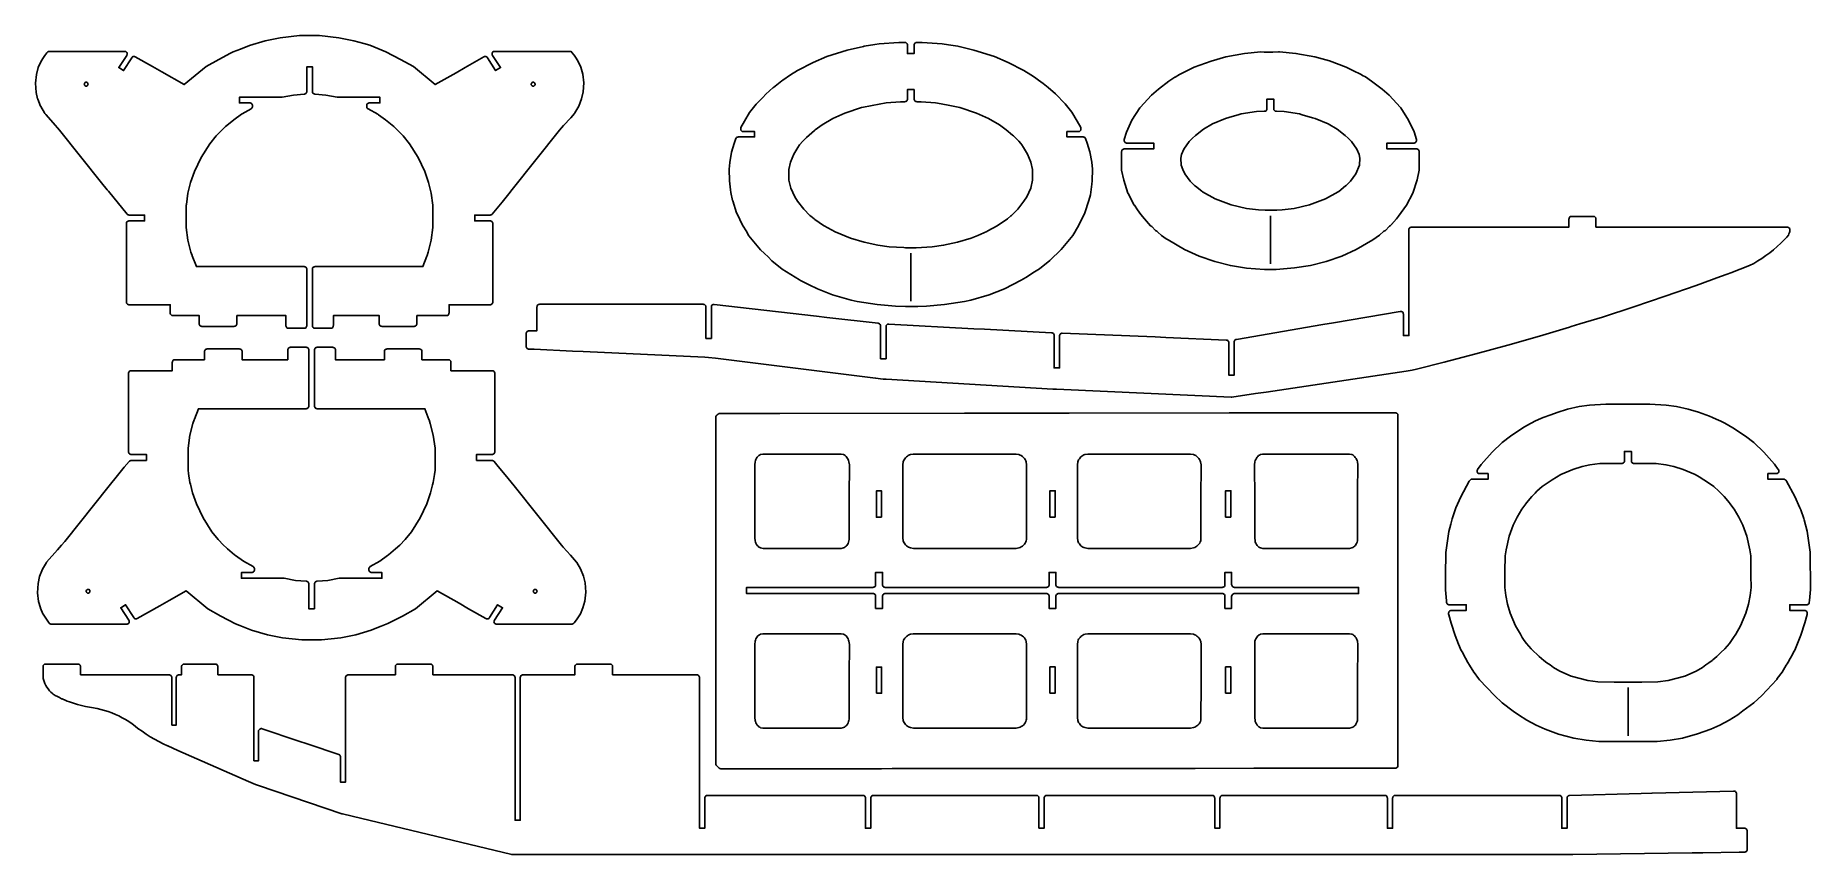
# Model space of a CAD drawing. Extents: x -1 to 1048, y 1 to 485.
import ezdxf

# ---------------------------------------------------------------- set-up
doc = ezdxf.new("R2010")
doc.units = 0
doc.layers.add('Normal', color=7, linetype='CONTINUOUS')

msp = doc.modelspace()

# ---------------------------------------------------------------- linework, layer by layer
at = {"layer": 'Normal'}
for points in [[(114.7, 474.9, -5.1), (116.3, 475.7, -5.1), (120.5, 477.4, -5.1), (120.5, 477.4, -8.9), (125.8, 479.5, -8.9), (135.2, 482.3, -8.9), (144.1, 484.1, -8.9), (155.5, 485.4, -8.9), (167.2, 485.4, -8.9), (178.6, 484.1, -8.9), (187.5, 482.3, -8.9), (193.4, 480.6, -8.9)], [(9.8, 433.8, -5.1), (5.5, 438.6, -5.1), (5.5, 438.6, -8.9), (4.9, 439.3, -8.9), (4.7, 439.6, -8.9), (2.5, 443.4, -8.9), (2.4, 443.6, -8.9), (0.8, 447.7, -8.9), (0.7, 447.9, -8.9), (-0.2, 451.7, -8.9), (-0.6, 457.2, -8.9), (0, 462.4, -8.9), (1.1, 466.4, -8.9), (2.6, 469.9, -8.9), (3.8, 471.7, -8.9), (5, 473.5, -8.9), (6.2, 475.2, -8.9), (6.5, 475.5, -8.9), (6.8, 475.8, -8.9), (7.1, 475.9, -8.9), (7.4, 476, -8.9), (7.7, 476, -8.9), (26.4, 476, -8.9)], [(26.4, 476, -5.1), (32.7, 476, -5.1), (32.7, 476, -8.9), (52.1, 476, -8.9), (52.4, 476, -8.9), (52.8, 475.9, -8.9), (53.1, 475.7, -8.9), (53.4, 475.4, -8.9), (53.6, 475, -8.9), (53.7, 474.6, -8.9), (53.6, 474.2, -8.9), (53.5, 473.9, -8.9), (53.4, 473.6, -8.9), (48.6, 466.4, -8.9), (51.5, 464.6, -8.9), (56.3, 472.2, -8.9), (56.5, 472.5, -8.9), (56.8, 472.7, -8.9), (57.1, 472.9, -8.9), (57.5, 472.9, -8.9), (57.8, 473, -8.9), (58.1, 472.9, -8.9), (58.4, 472.8, -8.9), (68.6, 467, -8.9)], [(68.6, 467, -5.1), (74.1, 463.9, -5.1), (74.1, 463.9, -8.9), (87.3, 456.4, -8.9), (100.2, 467, -8.9), (107.8, 471.3, -8.9), (114.7, 474.9, -8.9)], [(193.4, 480.6, -5.1), (196.9, 479.6, -5.1), (199.4, 478.6, -5.1), (199.4, 478.6, -8.9), (206.4, 475.7, -8.9), (215.1, 471.3, -8.9), (222.7, 467, -8.9), (235.6, 456.4, -8.9), (247.9, 463.4, -8.9)], [(247.9, 463.4, -5.1), (253.4, 466.5, -5.1), (253.4, 466.5, -8.9), (264.4, 472.8, -8.9), (264.7, 472.9, -8.9), (265, 473, -8.9), (265.4, 472.9, -8.9), (265.7, 472.9, -8.9), (266, 472.7, -8.9), (266.3, 472.5, -8.9), (266.5, 472.2, -8.9), (271.3, 464.6, -8.9), (274.2, 466.4, -8.9), (269.4, 473.6, -8.9), (269.3, 473.9, -8.9), (269.2, 474.2, -8.9), (269.2, 474.6, -8.9), (269.3, 475, -8.9), (269.5, 475.4, -8.9), (269.7, 475.7, -8.9), (270.1, 475.9, -8.9), (270.4, 476, -8.9), (270.7, 476, -8.9), (290.3, 476, -8.9)], [(290.3, 476, -5.1), (296.7, 476, -5.1), (296.7, 476, -8.9), (315.1, 476, -8.9), (315.5, 476, -8.9), (315.8, 475.9, -8.9), (316.2, 475.7, -8.9), (316.4, 475.4, -8.9), (317.7, 473.7, -8.9), (318.9, 471.9, -8.9), (320.1, 470.1, -8.9), (321.6, 466.6, -8.9), (322.8, 462.6, -8.9), (323.4, 457.5, -8.9), (323, 452, -8.9), (322.1, 447.9, -8.9), (320.4, 443.6, -8.9), (318.1, 439.6, -8.9), (318, 439.3, -8.9), (315.7, 436.8, -8.9)], [(435.4, 454.7, -5.1), (440.5, 458.5, -5.1), (440.5, 458.5, -8.9), (441.1, 459, -8.9), (445.5, 462.1, -8.9), (449.7, 464.7, -8.9), (458.9, 469.4, -8.9), (467.1, 472.9, -8.9), (479.1, 476.8, -8.9), (488.6, 478.9, -8.9), (489.1, 479, -8.9)], [(489.1, 479, -5.1), (495.3, 480, -5.1), (495.3, 480, -8.9), (497.9, 480.4, -8.9), (509.6, 481.3, -8.9), (513, 481.3, -8.9), (513.3, 481.3, -8.9), (513.7, 481.2, -8.9), (514, 480.9, -8.9), (514.2, 480.7, -8.9), (514.4, 480.4, -8.9), (514.6, 480, -8.9), (514.6, 479.7, -8.9), (514.6, 474.7, -8.9), (518.6, 474.7, -8.9), (518.6, 479.7, -8.9), (518.6, 480, -8.9), (518.8, 480.4, -8.9), (518.9, 480.7, -8.9), (519.2, 480.9, -8.9), (519.5, 481.2, -8.9), (519.9, 481.3, -8.9), (520.2, 481.3, -8.9), (523.4, 481.3, -8.9), (535.1, 480.4, -8.9), (538.8, 479.9, -8.9)], [(538.8, 479.9, -5.1), (544.4, 479, -5.1), (545.1, 478.8, -5.1), (545.1, 478.8, -8.9), (553.9, 476.8, -8.9), (566, 473, -8.9), (574.2, 469.5, -8.9), (583.4, 464.7, -8.9), (587.6, 462.2, -8.9), (589.7, 460.7, -8.9)], [(672.6, 460.7, -5.1), (672.8, 460.8, -5.1), (675.4, 462.3, -5.1), (678.2, 463.7, -5.1), (678.2, 463.7, -8.9), (684.1, 466.7, -8.9), (694.1, 470.3, -8.9), (702.7, 472.7, -8.9), (713.8, 474.8, -8.9), (723.5, 475.7, -8.9), (725.4, 475.6, -8.9), (727.4, 475.6, -8.9)], [(727.4, 475.6, -5.1), (730.6, 475.6, -5.1), (733.8, 475.7, -5.1), (733.8, 475.7, -8.9), (734.1, 475.7, -8.9), (734.5, 475.7, -8.9), (744.2, 474.8, -8.9), (755.3, 472.8, -8.9), (764, 470.4, -8.9), (773.8, 466.7, -8.9), (777.8, 464.7, -8.9)], [(159.8, 462.2, -5.1), (159.8, 455.8, -5.1), (159.8, 455.8, -8.9), (159.8, 452.3, -8.9), (159.7, 451.9, -8.9), (159.6, 451.6, -8.9), (159.4, 451.3, -8.9), (159.2, 451, -8.9), (158.8, 450.8, -8.9), (158.5, 450.7, -8.9), (158.2, 450.7, -8.9), (151.9, 450.1, -8.9), (145.1, 448.9, -8.9), (144.9, 448.9, -8.9), (119.9, 448.9, -8.9), (119.9, 445.5, -8.9), (126.1, 445.5, -8.9), (126.4, 445.5, -8.9), (126.7, 445.4, -8.9), (127.1, 445.2, -8.9), (127.3, 444.9, -8.9), (127.5, 444.6, -8.9), (127.6, 444.2, -8.9), (127.7, 443.8, -8.9), (127.6, 443.4, -8.9), (127.6, 443.1, -8.9), (127.5, 442.8, -8.9), (127.3, 442.5, -8.9), (127.1, 442.2, -8.9), (126.8, 442, -8.9), (121.5, 439.1, -8.9)], [(207.2, 434.7, -5.1), (206.3, 435.5, -5.1), (202.1, 438.5, -5.1), (202.1, 438.5, -8.9), (201.7, 438.8, -8.9), (196, 442, -8.9), (195.7, 442.2, -8.9), (195.5, 442.5, -8.9), (195.3, 442.8, -8.9), (195.2, 443.2, -8.9), (195.2, 443.6, -8.9), (195.2, 444, -8.9), (195.2, 444.3, -8.9), (195.3, 444.6, -8.9), (195.5, 444.9, -8.9), (195.8, 445.2, -8.9), (196.1, 445.4, -8.9), (196.4, 445.5, -8.9), (196.8, 445.5, -8.9), (202.9, 445.5, -8.9), (202.9, 448.9, -8.9), (178, 448.9, -8.9), (177.7, 448.9, -8.9), (170.9, 450.1, -8.9), (164.7, 450.7, -8.9), (164.3, 450.7, -8.9), (164, 450.8, -8.9), (163.7, 451, -8.9), (163.4, 451.3, -8.9), (163.2, 451.6, -8.9), (163.1, 451.9, -8.9), (163.1, 452.3, -8.9), (163.1, 466.9, -8.9), (159.8, 466.9, -8.9), (159.8, 462.2, -8.9)], [(777.8, 464.7, -5.1), (782.7, 462.3, -5.1), (783.5, 461.8, -5.1), (783.5, 461.8, -8.9), (785.2, 460.9, -8.9), (788.9, 458.4, -8.9), (795.2, 453.7, -8.9), (799.2, 450.2, -8.9), (806, 442.9, -8.9), (806.2, 442.6, -8.9), (810.7, 435.4, -8.9), (814, 428.4, -8.9), (815.4, 423.8, -8.9), (815.4, 423.5, -8.9), (815.4, 423.1, -8.9), (815.3, 422.8, -8.9), (815.1, 422.4, -8.9), (814.9, 422.1, -8.9), (814.5, 421.9, -8.9), (814.2, 421.8, -8.9), (813.9, 421.8, -8.9), (797.9, 421.8, -8.9), (797.9, 418.3, -8.9), (815.3, 418.3, -8.9), (815.6, 418.3, -8.9), (816, 418.2, -8.9), (816.3, 418, -8.9), (816.6, 417.7, -8.9), (816.7, 417.4, -8.9), (816.9, 417, -8.9), (816.9, 416.7, -8.9), (816.9, 406.1, -8.9), (816.9, 405.8, -8.9), (815.8, 400, -8.9), (813.2, 392.2, -8.9), (809.5, 385.1, -8.9), (808, 382.9, -8.9), (806.4, 380.7, -8.9), (804.8, 378.5, -8.9)], [(29.3, 455.5, 0.1), (29.3, 455.5, -8.9), (29.6, 455.5, -8.9), (29.9, 455.6, -8.9), (30.1, 455.8, -8.9), (30.3, 456.1, -8.9), (30.4, 456.3, -8.9), (30.5, 456.6, -8.9), (30.4, 456.9, -8.9), (30.3, 457.1, -8.9), (30.1, 457.4, -8.9), (29.9, 457.6, -8.9), (29.6, 457.7, -8.9), (29.3, 457.7, -8.9), (29.1, 457.7, -8.9), (28.8, 457.6, -8.9), (28.6, 457.4, -8.9), (28.4, 457.1, -8.9), (28.3, 456.9, -8.9), (28.2, 456.6, -8.9), (28.3, 456.3, -8.9), (28.4, 456.1, -8.9), (28.6, 455.8, -8.9), (28.8, 455.6, -8.9), (29.1, 455.5, -8.9), (29.3, 455.5, -8.9)], [(292.4, 456.6, 0.1), (292.4, 456.6, -8.9), (292.4, 456.3, -8.9), (292.5, 456.1, -8.9), (292.7, 455.8, -8.9), (292.9, 455.6, -8.9), (293.2, 455.5, -8.9), (293.5, 455.5, -8.9), (293.8, 455.5, -8.9), (294, 455.6, -8.9), (294.3, 455.8, -8.9), (294.4, 456.1, -8.9), (294.6, 456.3, -8.9), (294.6, 456.6, -8.9), (294.6, 456.9, -8.9), (294.4, 457.1, -8.9), (294.3, 457.4, -8.9), (294, 457.6, -8.9), (293.8, 457.7, -8.9), (293.5, 457.7, -8.9), (293.2, 457.7, -8.9), (292.9, 457.6, -8.9), (292.7, 457.4, -8.9), (292.5, 457.1, -8.9), (292.4, 456.9, -8.9), (292.4, 456.6, -8.9)], [(411.3, 387.9, -5.1), (410.2, 392.6, -5.1), (410.1, 394.1, -5.1), (410.1, 394.1, -8.9), (409.5, 399.4, -8.9), (409.3, 406.3, -8.9), (409.7, 410.3, -8.9), (410.7, 416.4, -8.9), (412.2, 421.5, -8.9), (413.3, 424.4, -8.9), (413.5, 424.7, -8.9), (413.7, 425, -8.9), (414.1, 425.2, -8.9), (414.4, 425.3, -8.9), (414.8, 425.4, -8.9), (424.3, 425.4, -8.9), (424.3, 428.6, -8.9), (417.6, 428.6, -8.9), (417.3, 428.6, -8.9), (417, 428.7, -8.9), (416.7, 428.9, -8.9), (416.4, 429.2, -8.9), (416.2, 429.5, -8.9), (416.1, 429.9, -8.9), (416.1, 430.3, -8.9), (416.1, 430.6, -8.9), (416.2, 430.9, -8.9), (418.3, 434.8, -8.9), (421.4, 439.8, -8.9), (425.3, 444.8, -8.9), (427.2, 446.8, -8.9), (429.1, 448.8, -8.9), (431, 450.7, -8.9), (435.2, 454.6, -8.9), (435.4, 454.7, -8.9)], [(538.7, 444.1, -5.1), (532.4, 445.3, -5.1), (532.4, 445.3, -8.9), (531.2, 445.5, -8.9), (522.7, 446.2, -8.9), (520.2, 446.2, -8.9), (519.9, 446.3, -8.9), (519.5, 446.4, -8.9), (519.2, 446.6, -8.9), (519, 446.8, -8.9), (518.8, 447.1, -8.9), (518.6, 447.5, -8.9), (518.6, 447.8, -8.9), (518.6, 453.4, -8.9), (514.6, 453.4, -8.9), (514.6, 447.8, -8.9), (514.6, 447.5, -8.9), (514.4, 447.1, -8.9), (514.2, 446.8, -8.9), (514, 446.6, -8.9), (513.7, 446.4, -8.9), (513.3, 446.3, -8.9), (513, 446.2, -8.9), (510.5, 446.2, -8.9), (502, 445.5, -8.9), (493.8, 444, -8.9)], [(589.7, 460.7, -5.1), (592, 459, -5.1), (594.8, 457, -5.1), (594.8, 457, -8.9), (597.8, 454.7, -8.9), (602.1, 450.8, -8.9), (604, 448.9, -8.9), (605.9, 446.9, -8.9), (607.8, 444.9, -8.9), (611.7, 440, -8.9), (614.9, 434.8, -8.9), (617, 430.9, -8.9), (617.1, 430.6, -8.9), (617.1, 430.3, -8.9), (617.1, 429.9, -8.9), (617, 429.5, -8.9), (616.8, 429.2, -8.9), (616.5, 428.9, -8.9), (616.2, 428.7, -8.9), (615.9, 428.6, -8.9), (615.6, 428.6, -8.9), (608.9, 428.6, -8.9), (608.9, 425.4, -8.9), (618.4, 425.4, -8.9), (618.8, 425.3, -8.9), (619.1, 425.2, -8.9), (619.5, 425, -8.9), (619.7, 424.7, -8.9), (619.9, 424.4, -8.9), (620.9, 421.7, -8.9), (622.4, 416.5, -8.9), (623.5, 410.4, -8.9), (623.9, 406.3, -8.9), (623.7, 399.4, -8.9), (623.5, 397.4, -8.9)], [(648.6, 385.1, 0.1), (648.6, 385.1, -8.9), (645, 392, -8.9), (644.9, 392.2, -8.9), (642.4, 399.8, -8.9), (641.2, 405.8, -8.9), (641.2, 406.1, -8.9), (641.2, 416.7, -8.9), (641.3, 417, -8.9), (641.4, 417.4, -8.9), (641.6, 417.7, -8.9), (641.8, 418, -8.9), (642.2, 418.2, -8.9), (642.5, 418.3, -8.9), (642.8, 418.3, -8.9), (660.2, 418.3, -8.9), (660.2, 421.8, -8.9), (644.3, 421.8, -8.9), (643.9, 421.8, -8.9), (643.6, 421.9, -8.9), (643.3, 422.1, -8.9), (643, 422.4, -8.9), (642.8, 422.8, -8.9), (642.7, 423.1, -8.9), (642.7, 423.5, -8.9), (642.7, 423.8, -8.9), (644, 428.2, -8.9), (647.3, 435.3, -8.9), (651.9, 442.6, -8.9), (652.1, 442.9, -8.9), (658.8, 450.1, -8.9), (662.9, 453.6, -8.9), (669.1, 458.4, -8.9), (672.6, 460.7, -8.9)], [(493.8, 444, -5.1), (487.6, 442.8, -5.1), (487.5, 442.8, -5.1), (487.5, 442.8, -8.9), (477.7, 439.5, -8.9), (470.6, 436.3, -8.9), (464.2, 432.6, -8.9), (460.2, 429.6, -8.9), (459.7, 429.2, -8.9)], [(581.6, 421.5, -5.1), (580.4, 422.9, -5.1), (577.2, 426, -5.1), (577.2, 426, -8.9), (576.7, 426.4, -8.9), (573, 429.6, -8.9), (569, 432.6, -8.9), (562.6, 436.3, -8.9), (555.5, 439.5, -8.9), (545.6, 442.8, -8.9), (538.7, 444.1, -8.9)], [(753.9, 436.8, -5.1), (747.8, 438.5, -5.1), (747.8, 438.5, -8.9), (746.2, 439, -8.9), (737.2, 440.4, -8.9), (732.6, 440.6, -8.9), (732.3, 440.6, -8.9), (732, 440.7, -8.9), (731.7, 440.9, -8.9), (731.4, 441.2, -8.9), (731.2, 441.5, -8.9), (731.1, 441.8, -8.9), (731.1, 442.1, -8.9), (731.1, 447.8, -8.9), (727, 447.8, -8.9), (727, 442.1, -8.9), (727, 441.8, -8.9), (726.9, 441.5, -8.9), (726.7, 441.2, -8.9), (726.5, 440.9, -8.9), (726.2, 440.7, -8.9), (725.8, 440.6, -8.9), (725.5, 440.6, -8.9), (720.9, 440.4, -8.9), (711.9, 439, -8.9), (710.6, 438.6, -8.9)], [(42.5, 393.3, -5.1), (41.7, 394.2, -5.1), (38.5, 398.2, -5.1), (38.5, 398.2, -8.9), (13.7, 429.4, -8.9), (9.8, 433.8, -8.9)], [(121.5, 439.1, -5.1), (121.1, 438.8, -5.1), (116.6, 435.5, -5.1), (116.4, 435.4, -5.1), (116.4, 435.4, -8.9), (111.8, 431.6, -8.9), (109.3, 429.3, -8.9), (106.1, 426, -8.9), (102.4, 421.4, -8.9), (97.3, 413.3, -8.9), (93.4, 404.9, -8.9), (91.1, 398.4, -8.9), (89.5, 392.2, -8.9), (88.6, 385.5, -8.9)], [(234.3, 377.4, -5.1), (234.3, 383.7, -5.1), (234.3, 383.7, -8.9), (234.3, 385, -8.9), (233.3, 392.2, -8.9), (231.7, 398.4, -8.9), (229.4, 404.9, -8.9), (225.5, 413.3, -8.9), (220.4, 421.4, -8.9), (216.7, 426, -8.9), (213.5, 429.3, -8.9), (211.1, 431.6, -8.9), (207.2, 434.7, -8.9)], [(315.7, 436.8, -5.1), (311.5, 432.1, -5.1), (311.5, 432.1, -8.9), (309.1, 429.4, -8.9), (281.1, 394.3, -8.9), (279.1, 391.8, -8.9)], [(710.6, 438.6, -5.1), (704.5, 436.9, -5.1), (704.5, 436.9, -8.9), (702.5, 436.3, -8.9), (694.9, 433.1, -8.9), (689.5, 430, -8.9), (684.8, 426.3, -8.9), (683.1, 424.6, -8.9), (682.4, 424.1, -8.9), (681.1, 422.7, -8.9), (678, 418.1, -8.9), (676.6, 415, -8.9), (676.2, 412.8, -8.9), (676.3, 408.8, -8.9), (677.4, 406.2, -8.9), (678.5, 403.6, -8.9)], [(769.5, 393.2, -5.1), (773.5, 396.4, -5.1), (773.9, 396.6, -5.1), (774.4, 397.2, -5.1), (774.4, 397.2, -8.9), (776.4, 399.2, -8.9), (779.6, 403.6, -8.9), (781.8, 408.8, -8.9), (782, 412.8, -8.9), (781.5, 415, -8.9), (780.2, 418.1, -8.9), (777.1, 422.7, -8.9), (775.7, 424.1, -8.9), (775, 424.6, -8.9), (773.3, 426.3, -8.9), (768.6, 430, -8.9), (763.2, 433.1, -8.9), (755.6, 436.3, -8.9), (753.9, 436.8, -8.9)], [(459.7, 429.2, -5.1), (456.5, 426.4, -5.1), (455, 425, -5.1), (455, 425, -8.9), (452.8, 422.9, -8.9), (450.9, 420.7, -8.9), (449.9, 419.2, -8.9), (447.6, 415.3, -8.9), (445.6, 410.5, -8.9), (444.6, 406.1, -8.9), (444.6, 399.8, -8.9), (445.7, 395.1, -8.9), (448, 389.9, -8.9), (449.7, 387.4, -8.9), (453.4, 382.7, -8.9)], [(556.2, 367.2, -5.1), (561.5, 369.5, -5.1), (562.1, 369.8, -5.1), (562.1, 369.8, -8.9), (567.7, 372.8, -8.9), (573.7, 376.9, -8.9), (575.8, 378.8, -8.9), (576.2, 379, -8.9), (579.8, 382.7, -8.9), (583.5, 387.4, -8.9), (585.2, 389.9, -8.9), (587.5, 395.1, -8.9), (588.6, 399.8, -8.9), (588.6, 406.1, -8.9), (587.6, 410.5, -8.9), (585.5, 415.3, -8.9), (583.3, 419.2, -8.9), (582.3, 420.7, -8.9), (581.6, 421.5, -8.9)], [(678.5, 403.6, 0.1), (678.5, 403.6, -8.9), (681.7, 399.2, -8.9), (683.6, 397.3, -8.9)], [(53.2, 353.8, -5.1), (53.2, 360.1, -5.1), (53.2, 360.1, -8.9), (53.2, 374.1, -8.9), (53.2, 374.5, -8.9), (53.3, 374.8, -8.9), (53.5, 375.1, -8.9), (53.8, 375.4, -8.9), (54.1, 375.6, -8.9), (54.5, 375.7, -8.9), (54.8, 375.7, -8.9), (63.9, 375.7, -8.9), (63.9, 379.2, -8.9), (54.8, 379.2, -8.9), (54.4, 379.3, -8.9), (54.1, 379.4, -8.9), (53.8, 379.6, -8.9), (53.6, 379.8, -8.9), (42.5, 393.3, -8.9)], [(279.1, 391.8, -5.1), (275.1, 386.9, -5.1), (275.1, 386.9, -8.9), (269.3, 379.8, -8.9), (269, 379.6, -8.9), (268.7, 379.4, -8.9), (268.4, 379.3, -8.9), (268, 379.2, -8.9), (259, 379.2, -8.9), (259, 375.7, -8.9), (268, 375.7, -8.9), (268.4, 375.7, -8.9), (268.7, 375.6, -8.9), (269, 375.4, -8.9), (269.3, 375.1, -8.9), (269.5, 374.8, -8.9), (269.6, 374.5, -8.9), (269.6, 374.1, -8.9), (269.6, 357, -8.9)], [(623.5, 397.4, -5.1), (623, 392.8, -5.1), (622.7, 391.2, -5.1), (622.7, 391.2, -8.9), (621.9, 387.8, -8.9), (619.5, 380.6, -8.9), (615.8, 372.8, -8.9), (614.6, 370.9, -8.9), (613.5, 369, -8.9), (612.3, 367.1, -8.9), (607.5, 361.1, -8.9), (605.4, 358.8, -8.9), (603.2, 356.6, -8.9), (601, 354.4, -8.9), (598.7, 352.3, -8.9), (592.7, 347.3, -8.9), (589.8, 345.6, -8.9)], [(683.6, 397.3, -5.1), (684.3, 396.6, -5.1), (684.8, 396.3, -5.1), (688.5, 393.3, -5.1), (688.5, 393.3, -8.9), (689, 393, -8.9), (696.5, 388.7, -8.9), (705.9, 385.2, -8.9), (714.9, 383.1, -8.9), (722.1, 382.2, -8.9), (725.9, 382, -8.9), (726.5, 382, -8.9)], [(726.5, 382, -5.1), (732.3, 382, -5.1), (732.8, 382.1, -5.1), (732.8, 382.1, -8.9), (736, 382.2, -8.9), (743.2, 383.1, -8.9), (752.2, 385.2, -8.9), (761.6, 388.7, -8.9), (769.1, 393, -8.9), (769.5, 393.2, -8.9)], [(88.6, 385.5, -5.1), (88.5, 385, -5.1), (88.5, 379.2, -5.1), (88.5, 379.2, -8.9), (88.5, 371.9, -8.9), (89.5, 364.3, -8.9), (91.3, 357.3, -8.9), (92, 355.3, -8.9), (92.1, 355, -8.9), (94.5, 348.7, -8.9), (128.6, 348.7, -8.9)], [(425.8, 361, 0.1), (425.8, 361, -8.9), (421, 366.9, -8.9), (419.3, 369.8, -8.9), (417.5, 372.6, -8.9), (417.4, 372.8, -8.9), (413.8, 380.4, -8.9), (413.7, 380.6, -8.9), (411.4, 387.6, -8.9), (411.3, 387.9, -8.9)], [(453.4, 382.7, 0.1), (453.4, 382.7, -8.9), (457, 379, -8.9), (457.6, 378.6, -8.9), (459.5, 376.9, -8.9), (459.9, 376.6, -8.9)], [(667.5, 365.2, -5.1), (664.7, 367.2, -5.1), (662.5, 369.1, -5.1), (662.5, 369.1, -8.9), (661.9, 369.6, -8.9), (661.2, 370.1, -8.9), (659, 372.4, -8.9), (658.6, 372.6, -8.9), (658.2, 372.9, -8.9), (654.6, 376.9, -8.9), (652.6, 379.5, -8.9), (650.6, 382.2, -8.9), (648.7, 385, -8.9), (648.6, 385.1, -8.9)], [(729.1, 350.3, 0.1), (729.1, 350.3, -2.5), (729.1, 378.8, -2.5)], [(804.8, 378.5, -5.1), (804.2, 377.7, -5.1), (803.6, 377, -5.1), (800.6, 373.7, -5.1), (800.6, 373.7, -8.9), (799.9, 372.9, -8.9), (799.5, 372.6, -8.9), (799.2, 372.4, -8.9), (797, 370.1, -8.9), (796.2, 369.6, -8.9), (793.6, 367.3, -8.9), (789.7, 364.5, -8.9), (779.8, 358.9, -8.9), (771.2, 354.8, -8.9), (762.1, 351.7, -8.9), (752.7, 349.3, -8.9), (743.4, 347.9, -8.9), (732.4, 347.1, -8.9), (732, 347.1, -8.9)], [(855.5, 372.1, -5.1), (861.9, 372.1, -5.1), (861.9, 372.1, -8.9), (905.5, 372.1, -8.9), (905.5, 376.8, -8.9), (905.6, 377.2, -8.9), (905.7, 377.5, -8.9), (905.9, 377.8, -8.9), (906.1, 378.1, -8.9), (906.4, 378.3, -8.9), (906.8, 378.4, -8.9), (907.1, 378.4, -8.9), (910.5, 378.4, -8.9)], [(910.5, 378.4, -5.1), (916.9, 378.4, -5.1), (916.9, 378.4, -8.9), (919.8, 378.4, -8.9), (920.1, 378.4, -8.9), (920.5, 378.3, -8.9), (920.8, 378.1, -8.9), (921.1, 377.8, -8.9), (921.3, 377.5, -8.9), (921.4, 377.2, -8.9), (921.4, 376.8, -8.9), (921.4, 372.1, -8.9), (1008.2, 372.1, -8.9)], [(179.9, 348.7, -5.1), (186.3, 348.7, -5.1), (186.3, 348.7, -8.9), (228.3, 348.7, -8.9), (230.7, 354.8, -8.9), (230.9, 355.3, -8.9), (231.5, 357.3, -8.9), (233.3, 364.3, -8.9), (234.3, 371.9, -8.9), (234.3, 377.4, -8.9)], [(459.9, 376.6, -5.1), (465.1, 373.1, -5.1), (465.1, 373.1, -8.9), (465.5, 372.8, -8.9), (472, 369.3, -8.9), (480.9, 365.6, -8.9), (489, 363.1, -8.9), (497.2, 361.3, -8.9), (503.9, 360.5, -8.9), (512.5, 360, -8.9)], [(512.5, 360, -5.1), (513.4, 359.9, -5.1), (518.8, 359.9, -5.1), (518.8, 359.9, -8.9), (519.8, 359.9, -8.9), (529.3, 360.5, -8.9), (536, 361.3, -8.9), (544.2, 363.1, -8.9), (552.3, 365.6, -8.9), (556.2, 367.2, -8.9)], [(810.9, 345.2, -5.1), (810.9, 351.5, -5.1), (810.9, 351.5, -8.9), (810.9, 370.5, -8.9), (810.9, 370.8, -8.9), (811, 371.2, -8.9), (811.2, 371.5, -8.9), (811.5, 371.8, -8.9), (811.8, 371.9, -8.9), (812.1, 372.1, -8.9), (812.4, 372.1, -8.9), (855.5, 372.1, -8.9)], [(1008.2, 372.1, -5.1), (1014.6, 372.1, -5.1), (1014.6, 372.1, -8.9), (1034.4, 372.1, -8.9), (1034.8, 372.1, -8.9), (1035.1, 371.9, -8.9), (1035.4, 371.8, -8.9), (1035.7, 371.5, -8.9), (1035.9, 371.2, -8.9), (1036, 370.8, -8.9), (1036, 370.5, -8.9), (1036, 369.5, -8.9), (1035.8, 368.8, -8.9), (1035.5, 368.1, -8.9), (1035.2, 367.4, -8.9), (1034.2, 366.1, -8.9), (1032.4, 364.3, -8.9), (1030.6, 362.5, -8.9), (1028.5, 360.6, -8.9), (1026.4, 358.7, -8.9), (1024.2, 356.9, -8.9), (1021.9, 355.2, -8.9), (1019.5, 353.6, -8.9), (1017.1, 352.1, -8.9), (1014.7, 350.6, -8.9), (1012.2, 349.3, -8.9), (1001.1, 345.1, -8.9)], [(269.6, 357, -5.1), (269.6, 350.6, -5.1), (269.6, 350.6, -8.9), (269.6, 327.8, -8.9), (269.6, 327.4, -8.9), (269.5, 327.1, -8.9), (269.3, 326.8, -8.9), (269, 326.5, -8.9), (268.7, 326.3, -8.9), (268.4, 326.2, -8.9), (268, 326.2, -8.9), (259, 326.2, -8.9)], [(456.6, 337.9, -5.1), (451.5, 340.5, -5.1), (450.9, 340.8, -5.1), (450.9, 340.8, -8.9), (440.7, 347.2, -8.9), (434.6, 352.2, -8.9), (432.3, 354.4, -8.9), (430.1, 356.5, -8.9), (427.9, 358.7, -8.9), (425.8, 361, -8.9)], [(516.6, 328.3, 0.1), (516.6, 328.3, -2.5), (516.6, 356.7, -2.5)], [(732, 347.1, -5.1), (725.8, 347.1, -5.1), (725.6, 347.1, -5.1), (725.6, 347.1, -8.9), (714.9, 347.8, -8.9), (705.5, 349.3, -8.9), (696.2, 351.7, -8.9), (687, 354.8, -8.9), (678.4, 358.8, -8.9), (668.6, 364.5, -8.9), (667.5, 365.2, -8.9)], [(66.5, 326.2, -5.1), (60.2, 326.2, -5.1), (60.2, 326.2, -8.9), (54.8, 326.2, -8.9), (54.5, 326.2, -8.9), (54.1, 326.3, -8.9), (53.8, 326.5, -8.9), (53.5, 326.8, -8.9), (53.3, 327.1, -8.9), (53.2, 327.4, -8.9), (53.2, 327.8, -8.9), (53.2, 353.8, -8.9)], [(128.6, 348.7, -5.1), (134.9, 348.7, -5.1), (134.9, 348.7, -8.9), (158.2, 348.7, -8.9), (158.5, 348.6, -8.9), (158.8, 348.5, -8.9), (159.2, 348.3, -8.9), (159.4, 348.1, -8.9), (159.6, 347.8, -8.9), (159.7, 347.4, -8.9), (159.8, 347.1, -8.9), (159.8, 332.5, -8.9)], [(163.1, 326.8, -5.1), (163.1, 333.1, -5.1), (163.1, 333.1, -8.9), (163.1, 347.1, -8.9), (163.1, 347.4, -8.9), (163.2, 347.8, -8.9), (163.4, 348.1, -8.9), (163.7, 348.3, -8.9), (164, 348.5, -8.9), (164.3, 348.6, -8.9), (164.7, 348.7, -8.9), (179.9, 348.7, -8.9)], [(520.7, 325.2, -5.1), (519.9, 325.2, -5.1), (514.3, 325.2, -5.1), (514.3, 325.2, -8.9), (513.4, 325.2, -8.9), (507.5, 325.3, -8.9), (496.8, 326.3, -8.9), (485, 328.1, -8.9), (481.3, 328.8, -8.9), (470.3, 332.1, -8.9), (461.4, 335.6, -8.9), (456.6, 337.9, -8.9)], [(589.8, 345.6, -5.1), (584.5, 342.2, -5.1), (584.5, 342.2, -8.9), (581.9, 340.6, -8.9), (572, 335.6, -8.9), (563, 332.1, -8.9), (552.1, 328.8, -8.9), (548.3, 328.1, -8.9), (536.5, 326.3, -8.9), (525.8, 325.3, -8.9), (520.7, 325.2, -8.9)], [(760.1, 314.4, -5.1), (766.4, 315.5, -5.1), (766.4, 315.5, -8.9), (805.8, 322.2, -8.9), (806.2, 322.2, -8.9), (806.6, 322.1, -8.9), (807, 322, -8.9), (807.3, 321.7, -8.9), (807.5, 321.4, -8.9), (807.6, 321, -8.9), (807.7, 320.6, -8.9), (807.7, 307.9, -8.9), (810.9, 307.9, -8.9), (810.9, 345.2, -8.9)], [(1001.1, 345.1, -5.1), (998.9, 344.3, -5.1), (995.1, 342.9, -5.1), (995.1, 342.9, -8.9), (980.6, 337.6, -8.9), (962.3, 331.2, -8.9), (943.8, 325, -8.9), (925.3, 318.9, -8.9), (911.9, 314.8, -8.9)], [(97.7, 313.3, 0.1), (97.7, 313.3, -8.9), (97.4, 313.4, -8.9), (97.1, 313.5, -8.9), (96.7, 313.7, -8.9), (96.5, 313.9, -8.9), (96.3, 314.2, -8.9), (96.2, 314.6, -8.9), (96.2, 314.9, -8.9), (96.2, 319.7, -8.9), (80.6, 319.7, -8.9), (80.3, 319.7, -8.9), (80, 319.8, -8.9), (79.7, 320, -8.9), (79.4, 320.3, -8.9), (79.2, 320.6, -8.9), (79.1, 320.9, -8.9), (79.1, 321.3, -8.9), (79.1, 326.2, -8.9), (66.5, 326.2, -8.9)], [(159.8, 332.5, -5.1), (159.8, 326.1, -5.1), (159.8, 326.1, -8.9), (159.8, 313.9, -8.9), (159.7, 313.6, -8.9), (159.6, 313.2, -8.9), (159.4, 312.9, -8.9), (159.2, 312.6, -8.9), (158.8, 312.4, -8.9), (158.5, 312.3, -8.9), (158.2, 312.3, -8.9), (156.5, 312.3, -8.9)], [(173.3, 312.3, -5.1), (167, 312.3, -5.1), (167, 312.3, -8.9), (164.7, 312.3, -8.9), (164.3, 312.3, -8.9), (164, 312.4, -8.9), (163.7, 312.6, -8.9), (163.4, 312.9, -8.9), (163.2, 313.2, -8.9), (163.1, 313.6, -8.9), (163.1, 313.9, -8.9), (163.1, 326.8, -8.9)], [(259, 326.2, -5.1), (252.6, 326.2, -5.1), (252.6, 326.2, -8.9), (243.8, 326.2, -8.9), (243.8, 321.3, -8.9), (243.7, 320.9, -8.9), (243.6, 320.6, -8.9), (243.4, 320.3, -8.9), (243.2, 320, -8.9), (242.8, 319.8, -8.9), (242.5, 319.7, -8.9), (242.2, 319.7, -8.9), (224.8, 319.7, -8.9), (224.8, 314.9, -8.9), (224.7, 314.6, -8.9), (224.6, 314.2, -8.9), (224.4, 313.9, -8.9), (224.2, 313.7, -8.9), (223.9, 313.5, -8.9), (223.5, 313.4, -8.9), (223.2, 313.3, -8.9), (216.7, 313.3, -8.9)], [(295.7, 315.2, -5.1), (295.7, 321.6, -5.1), (295.7, 321.6, -8.9), (295.7, 324.9, -8.9), (295.8, 325.2, -8.9), (295.9, 325.6, -8.9), (296.1, 325.9, -8.9), (296.3, 326.1, -8.9), (296.6, 326.3, -8.9), (297, 326.4, -8.9), (297.3, 326.5, -8.9), (365.3, 326.5, -8.9)], [(365.3, 326.5, -5.1), (371.7, 326.5, -5.1), (371.7, 326.5, -8.9), (394, 326.5, -8.9), (394.3, 326.4, -8.9), (394.7, 326.3, -8.9), (395, 326.1, -8.9), (395.2, 325.9, -8.9), (395.5, 325.6, -8.9), (395.6, 325.2, -8.9), (395.6, 324.9, -8.9), (395.6, 306.2, -8.9), (398.8, 306.2, -8.9), (398.8, 324.9, -8.9), (398.8, 325.2, -8.9), (398.9, 325.6, -8.9), (399.1, 325.9, -8.9), (399.4, 326.2, -8.9), (399.8, 326.4, -8.9), (400.2, 326.4, -8.9), (400.5, 326.4, -8.9), (460.8, 319.5, -8.9)], [(156.5, 312.3, -5.1), (150.2, 312.3, -5.1), (150.2, 312.3, -8.9), (148.9, 312.3, -8.9), (148.6, 312.3, -8.9), (148.3, 312.4, -8.9), (148, 312.6, -8.9), (147.7, 312.9, -8.9), (147.5, 313.2, -8.9), (147.4, 313.6, -8.9), (147.4, 313.9, -8.9), (147.4, 319.7, -8.9), (118.4, 319.7, -8.9), (118.4, 314.9, -8.9), (118.4, 314.6, -8.9), (118.3, 314.2, -8.9), (118.1, 313.9, -8.9), (117.8, 313.7, -8.9), (117.5, 313.5, -8.9), (117.1, 313.4, -8.9), (116.8, 313.3, -8.9), (110.2, 313.3, -8.9)], [(216.7, 313.3, -5.1), (210.4, 313.3, -5.1), (210.4, 313.3, -8.9), (204.1, 313.3, -8.9), (203.8, 313.4, -8.9), (203.4, 313.5, -8.9), (203.1, 313.7, -8.9), (202.8, 313.9, -8.9), (202.7, 314.2, -8.9), (202.5, 314.6, -8.9), (202.5, 314.9, -8.9), (202.5, 319.7, -8.9), (175.5, 319.7, -8.9), (175.5, 313.9, -8.9), (175.4, 313.6, -8.9), (175.3, 313.2, -8.9), (175.1, 312.9, -8.9), (174.9, 312.6, -8.9), (174.5, 312.4, -8.9), (174.2, 312.3, -8.9), (173.9, 312.3, -8.9), (173.3, 312.3, -8.9)], [(291, 299.8, 0.1), (291, 299.8, -8.9), (290.7, 299.9, -8.9), (290.3, 300, -8.9), (290, 300.2, -8.9), (289.7, 300.5, -8.9), (289.5, 300.8, -8.9), (289.4, 301.1, -8.9), (289.4, 301.4, -8.9), (289.4, 309.2, -8.9), (289.4, 309.5, -8.9), (289.5, 309.8, -8.9), (289.7, 310.2, -8.9), (290, 310.4, -8.9), (290.3, 310.6, -8.9), (290.7, 310.7, -8.9), (291, 310.8, -8.9), (295.7, 310.8, -8.9), (295.7, 315.2, -8.9)], [(460.8, 319.5, -5.1), (467.1, 318.7, -5.1), (467.1, 318.7, -8.9), (497.4, 315.2, -8.9), (497.7, 315.1, -8.9), (498.1, 314.9, -8.9), (498.4, 314.7, -8.9), (498.6, 314.4, -8.9), (498.8, 314, -8.9), (498.8, 313.6, -8.9), (498.8, 294.2, -8.9), (502, 294.2, -8.9), (502, 313.1, -8.9), (502, 313.4, -8.9), (502.1, 313.8, -8.9), (502.3, 314.1, -8.9), (502.6, 314.4, -8.9), (502.9, 314.6, -8.9), (503.3, 314.7, -8.9), (503.6, 314.7, -8.9), (553.8, 312, -8.9)], [(911.9, 314.8, -5.1), (906.7, 313.2, -5.1), (905.8, 312.9, -5.1), (905.8, 312.9, -8.9), (888, 307.6, -8.9), (869.3, 302.2, -8.9), (850.5, 297.1, -8.9), (831.7, 292.1, -8.9), (815.5, 288.1, -8.9)], [(110.2, 313.3, -5.1), (103.8, 313.3, -5.1), (103.8, 313.3, -8.9), (97.7, 313.3, -8.9)], [(553.8, 312, -5.1), (560.1, 311.7, -5.1), (560.1, 311.7, -8.9), (599.8, 309.6, -8.9), (600.2, 309.5, -8.9), (600.6, 309.4, -8.9), (600.9, 309.1, -8.9), (601.1, 308.8, -8.9), (601.3, 308.4, -8.9), (601.3, 308.1, -8.9), (601.3, 288.8, -8.9), (604.5, 288.8, -8.9), (604.5, 307.7, -8.9), (604.5, 308.1, -8.9), (604.6, 308.4, -8.9), (604.9, 308.7, -8.9), (605.1, 309, -8.9), (605.4, 309.2, -8.9), (605.8, 309.3, -8.9), (606.1, 309.3, -8.9), (661, 307.1, -8.9)], [(661, 307.1, -5.1), (667.4, 306.8, -5.1), (667.4, 306.8, -8.9), (703, 305.3, -8.9), (703.3, 305.3, -8.9), (703.6, 305.2, -8.9), (703.9, 305, -8.9), (704.2, 304.7, -8.9), (704.4, 304.4, -8.9), (704.5, 304.1, -8.9), (704.5, 303.8, -8.9), (704.5, 284.6, -8.9), (707.7, 284.6, -8.9), (707.7, 304.2, -8.9), (707.7, 304.5, -8.9), (707.8, 304.9, -8.9), (708.1, 305.2, -8.9), (708.3, 305.4, -8.9), (708.7, 305.6, -8.9), (709, 305.7, -8.9), (760.1, 314.4, -8.9)], [(65, 287.1, -5.1), (71.3, 287.1, -5.1), (71.3, 287.1, -8.9), (80.2, 287.1, -8.9), (80.2, 292, -8.9), (80.3, 292.4, -8.9), (80.4, 292.7, -8.9), (80.6, 293, -8.9), (80.8, 293.3, -8.9), (81.2, 293.5, -8.9), (81.5, 293.6, -8.9), (81.8, 293.6, -8.9), (99.2, 293.6, -8.9), (99.2, 298.4, -8.9), (99.3, 298.7, -8.9), (99.4, 299.1, -8.9), (99.6, 299.4, -8.9), (99.8, 299.6, -8.9), (100.2, 299.8, -8.9), (100.5, 299.9, -8.9), (100.8, 300, -8.9), (106.8, 300, -8.9)], [(106.8, 300, -5.1), (113.1, 300, -5.1), (113.1, 300, -8.9), (119.9, 300, -8.9), (120.2, 299.9, -8.9), (120.6, 299.8, -8.9), (120.9, 299.6, -8.9), (121.2, 299.4, -8.9), (121.3, 299.1, -8.9), (121.5, 298.7, -8.9), (121.5, 298.4, -8.9), (121.5, 293.6, -8.9), (148.5, 293.6, -8.9), (148.5, 299.4, -8.9), (148.6, 299.7, -8.9), (148.7, 300.1, -8.9), (148.9, 300.4, -8.9), (149.1, 300.6, -8.9), (149.5, 300.8, -8.9), (149.8, 300.9, -8.9), (150.1, 301, -8.9), (152.2, 301, -8.9)], [(152.2, 301, -5.1), (158.6, 301, -5.1), (158.6, 301, -8.9), (159.3, 301, -8.9), (159.7, 300.9, -8.9), (160, 300.8, -8.9), (160.3, 300.6, -8.9), (160.6, 300.4, -8.9), (160.8, 300.1, -8.9), (160.9, 299.7, -8.9), (160.9, 299.4, -8.9), (160.9, 288, -8.9)], [(164.2, 281.7, -5.1), (164.2, 288, -5.1), (164.2, 288, -8.9), (164.2, 299.4, -8.9), (164.3, 299.7, -8.9), (164.4, 300.1, -8.9), (164.6, 300.4, -8.9), (164.8, 300.6, -8.9), (165.2, 300.8, -8.9), (165.5, 300.9, -8.9), (165.8, 301, -8.9), (166.8, 301, -8.9)], [(166.8, 301, -5.1), (173.1, 301, -5.1), (173.1, 301, -8.9), (175, 301, -8.9), (175.4, 300.9, -8.9), (175.7, 300.8, -8.9), (176, 300.6, -8.9), (176.3, 300.4, -8.9), (176.5, 300.1, -8.9), (176.6, 299.7, -8.9), (176.6, 299.4, -8.9), (176.6, 293.6, -8.9), (205.6, 293.6, -8.9), (205.6, 298.4, -8.9), (205.6, 298.7, -8.9), (205.7, 299.1, -8.9), (205.9, 299.4, -8.9), (206.2, 299.6, -8.9), (206.5, 299.8, -8.9), (206.9, 299.9, -8.9), (207.2, 300, -8.9), (213.5, 300, -8.9)], [(213.5, 300, -5.1), (219.9, 300, -5.1), (219.9, 300, -8.9), (226.3, 300, -8.9), (226.6, 299.9, -8.9), (226.9, 299.8, -8.9), (227.2, 299.6, -8.9), (227.5, 299.4, -8.9), (227.7, 299.1, -8.9), (227.8, 298.7, -8.9), (227.8, 298.4, -8.9), (227.8, 293.6, -8.9), (243.3, 293.6, -8.9), (243.7, 293.6, -8.9), (244, 293.5, -8.9), (244.3, 293.3, -8.9), (244.6, 293, -8.9), (244.8, 292.7, -8.9), (244.9, 292.4, -8.9), (244.9, 292, -8.9), (244.9, 287.1, -8.9), (255.8, 287.1, -8.9)], [(323.1, 298.5, -5.1), (316.7, 298.8, -5.1), (316.7, 298.8, -8.9), (294.1, 299.8, -8.9), (291, 299.8, -8.9)], [(401.3, 294.5, -5.1), (397.1, 295, -5.1), (395, 295.1, -5.1), (395, 295.1, -8.9), (323.1, 298.5, -8.9)], [(502.1, 282.1, -5.1), (500.3, 282.2, -5.1), (495.8, 282.8, -5.1), (495.8, 282.8, -8.9), (401.3, 294.5, -8.9)], [(54.4, 259, -5.1), (54.4, 265.3, -5.1), (54.4, 265.3, -8.9), (54.4, 285.5, -8.9), (54.4, 285.9, -8.9), (54.5, 286.2, -8.9), (54.7, 286.5, -8.9), (55, 286.8, -8.9), (55.3, 287, -8.9), (55.6, 287.1, -8.9), (56, 287.1, -8.9), (65, 287.1, -8.9)], [(160.9, 288, -5.1), (160.9, 281.7, -5.1), (160.9, 281.7, -8.9), (160.9, 266.2, -8.9), (160.9, 265.9, -8.9), (160.8, 265.6, -8.9), (160.6, 265.3, -8.9), (160.3, 265, -8.9), (160, 264.8, -8.9), (159.7, 264.7, -8.9), (159.3, 264.6, -8.9), (139.5, 264.6, -8.9)], [(255.8, 287.1, -5.1), (262.2, 287.1, -5.1), (262.2, 287.1, -8.9), (269.2, 287.1, -8.9), (269.5, 287.1, -8.9), (269.9, 287, -8.9), (270.2, 286.8, -8.9), (270.5, 286.5, -8.9), (270.6, 286.2, -8.9), (270.8, 285.9, -8.9), (270.8, 285.5, -8.9), (270.8, 263.1, -8.9)], [(815.5, 288.1, -5.1), (812.8, 287.4, -5.1), (809.3, 286.9, -5.1), (809.3, 286.9, -8.9), (726.5, 274.5, -8.9)], [(180.4, 264.6, -5.1), (174, 264.6, -5.1), (174, 264.6, -8.9), (165.8, 264.6, -8.9), (165.5, 264.7, -8.9), (165.2, 264.8, -8.9), (164.8, 265, -8.9), (164.6, 265.3, -8.9), (164.4, 265.6, -8.9), (164.3, 265.9, -8.9), (164.2, 266.2, -8.9), (164.2, 281.7, -8.9)], [(607, 276, -5.1), (602.8, 276.2, -5.1), (600.6, 276.3, -5.1), (600.6, 276.3, -8.9), (502.1, 282.1, -8.9)], [(726.5, 274.5, -5.1), (720.2, 273.6, -5.1), (720.2, 273.6, -8.9), (706.3, 271.5, -8.9), (706, 271.4, -8.9), (607, 276, -8.9)], [(139.5, 264.6, -5.1), (133.1, 264.6, -5.1), (133.1, 264.6, -8.9), (95.7, 264.6, -8.9), (93.3, 258.4, -8.9), (93.1, 258, -8.9), (92.5, 256, -8.9), (90.7, 249, -8.9), (89.7, 241.4, -8.9), (89.7, 228.3, -8.9), (89.9, 226.4, -8.9)], [(234.1, 219.6, -5.1), (234.4, 221.1, -5.1), (235.2, 225.8, -5.1), (235.2, 225.8, -8.9), (235.5, 228.3, -8.9), (235.5, 241.4, -8.9), (234.4, 249, -8.9), (232.7, 256, -8.9), (232, 258, -8.9), (231.9, 258.3, -8.9), (229.5, 264.6, -8.9), (180.4, 264.6, -8.9)], [(270.8, 263.1, -5.1), (270.8, 256.7, -5.1), (270.8, 256.7, -8.9), (270.8, 239.2, -8.9), (270.8, 238.8, -8.9), (270.6, 238.5, -8.9), (270.5, 238.2, -8.9), (270.2, 237.9, -8.9), (269.9, 237.7, -8.9), (269.5, 237.6, -8.9), (269.2, 237.6, -8.9), (260.1, 237.6, -8.9), (260.1, 234.1, -8.9), (269.2, 234.1, -8.9), (269.5, 234, -8.9), (269.9, 233.9, -8.9), (270.2, 233.7, -8.9), (270.4, 233.5, -8.9), (272.9, 230.5, -8.9)], [(704.7, 262.2, -5.1), (711, 262.2, -5.1), (711, 262.2, -8.9), (751, 262.2, -8.9)], [(751, 262.2, -5.1), (757.4, 262.2, -5.1), (757.4, 262.2, -8.9), (802.9, 262.3, -8.9), (803.2, 262.3, -8.9), (803.5, 262.1, -8.9), (803.8, 262, -8.9), (804.1, 261.7, -8.9), (804.3, 261.4, -8.9), (804.4, 261, -8.9), (804.4, 260.7, -8.9), (804.4, 219.1, -8.9)], [(888.9, 258.8, -5.1), (890.2, 259.4, -5.1), (894.8, 261.1, -5.1), (894.8, 261.1, -8.9), (898.5, 262.5, -8.9), (904.7, 264.4, -8.9), (911.5, 265.9, -8.9), (917.6, 266.8, -8.9), (927.3, 267.3, -8.9), (932.5, 267.3, -8.9), (937.8, 267.3, -8.9)], [(937.8, 267.3, -5.1), (940.9, 267.3, -5.1), (944.1, 267.3, -5.1), (944.1, 267.3, -8.9), (948.7, 267.3, -8.9), (953.3, 267.3, -8.9), (963, 266.8, -8.9), (969.1, 265.9, -8.9), (975.9, 264.4, -8.9), (982.1, 262.6, -8.9), (988.5, 260.2, -8.9)], [(47.8, 225.1, -5.1), (51.8, 230, -5.1), (51.8, 230, -8.9), (54.7, 233.5, -8.9), (55, 233.7, -8.9), (55.3, 233.9, -8.9), (55.6, 234, -8.9), (56, 234.1, -8.9), (65, 234.1, -8.9), (65, 237.6, -8.9), (56, 237.6, -8.9), (55.6, 237.6, -8.9), (55.3, 237.7, -8.9), (55, 237.9, -8.9), (54.7, 238.2, -8.9), (54.5, 238.5, -8.9), (54.4, 238.8, -8.9), (54.4, 239.2, -8.9), (54.4, 259, -8.9)], [(401.4, 244.5, -5.1), (401.4, 250.8, -5.1), (401.4, 250.8, -8.9), (401.4, 259.5, -8.9), (401.4, 259.9, -8.9), (401.5, 260.1, -8.9), (401.7, 260.4, -8.9), (402.2, 261, -8.9), (402.7, 261.4, -8.9), (402.9, 261.6, -8.9), (403.2, 261.8, -8.9), (403.5, 261.9, -8.9), (403.8, 261.9, -8.9), (433, 261.9, -8.9)], [(433, 261.9, -5.1), (439.3, 261.9, -5.1), (439.3, 261.9, -8.9), (548.4, 262, -8.9)], [(548.4, 262, -5.1), (554.8, 262.1, -5.1), (554.8, 262.1, -8.9), (603.8, 262.1, -8.9)], [(603.8, 262.1, -5.1), (610.2, 262.1, -5.1), (610.2, 262.1, -8.9), (704.7, 262.2, -8.9)], [(835.7, 196.4, -5.1), (836.5, 199.6, -5.1), (837.5, 202.4, -5.1), (837.5, 202.4, -8.9), (838.7, 206, -8.9), (841.7, 212.6, -8.9), (846.6, 221.8, -8.9), (846.8, 222.1, -8.9), (847.1, 222.5, -8.9), (847.4, 222.7, -8.9), (847.8, 222.9, -8.9), (848.2, 222.9, -8.9), (857.7, 222.9, -8.9), (857.7, 226.3, -8.9), (852.8, 226.3, -8.9), (852.4, 226.3, -8.9), (852.1, 226.4, -8.9), (851.7, 226.6, -8.9), (851.5, 226.9, -8.9), (851.3, 227.3, -8.9), (851.2, 227.8, -8.9), (851.2, 228.2, -8.9), (851.4, 228.5, -8.9), (851.5, 228.8, -8.9), (853.7, 231.7, -8.9), (860.1, 238.9, -8.9), (866, 244.6, -8.9), (870.9, 248.5, -8.9), (878.3, 253.4, -8.9), (880.7, 254.8, -8.9), (883.2, 256.1, -8.9), (885.7, 257.4, -8.9), (888.9, 258.8, -8.9)], [(988.5, 260.2, -5.1), (990.3, 259.5, -5.1), (994.3, 257.7, -5.1), (994.3, 257.7, -8.9), (994.9, 257.5, -8.9), (997.5, 256.2, -8.9), (999.9, 254.8, -8.9), (1002.4, 253.4, -8.9), (1009.8, 248.5, -8.9), (1014.7, 244.6, -8.9), (1020.6, 238.9, -8.9), (1026.9, 231.8, -8.9), (1029.2, 228.8, -8.9), (1029.4, 228.5, -8.9), (1029.5, 228.2, -8.9), (1029.5, 227.8, -8.9), (1029.4, 227.3, -8.9), (1029.3, 226.9, -8.9), (1029, 226.6, -8.9), (1028.6, 226.4, -8.9), (1028.3, 226.3, -8.9), (1027.9, 226.3, -8.9), (1023, 226.3, -8.9), (1023, 222.9, -8.9), (1032.5, 222.9, -8.9), (1032.9, 222.9, -8.9), (1033.2, 222.7, -8.9), (1033.6, 222.5, -8.9), (1033.9, 222.2, -8.9), (1034.1, 221.9, -8.9), (1039, 212.7, -8.9), (1041.9, 206.1, -8.9), (1042.4, 204.9, -8.9)], [(401.4, 201.8, -5.1), (401.4, 208.2, -5.1), (401.4, 208.2, -8.9), (401.4, 244.5, -8.9)], [(455.7, 237.7, -5.1), (449.4, 237.7, -5.1), (449.4, 237.7, -8.9), (429.2, 237.7, -8.9), (427.9, 237.5, -8.9), (427.3, 237.2, -8.9), (426.8, 236.9, -8.9), (426.3, 236.4, -8.9), (425.9, 236, -8.9), (425.5, 235.4, -8.9), (425.1, 234.7, -8.9), (424.8, 234, -8.9), (424.6, 233.3, -8.9), (424.4, 231.5, -8.9), (424.4, 214.5, -8.9)], [(480.2, 206.4, -5.1), (480.2, 212.7, -5.1), (480.2, 212.7, -8.9), (480.3, 231.5, -8.9), (480.1, 233.3, -8.9), (479.9, 234, -8.9), (479.6, 234.7, -8.9), (479.3, 235.3, -8.9), (478.8, 235.9, -8.9), (478.4, 236.5, -8.9), (477.8, 237, -8.9), (477.3, 237.3, -8.9), (476.8, 237.5, -8.9), (475.5, 237.7, -8.9), (455.7, 237.7, -8.9)], [(554.8, 237.7, -5.1), (548.4, 237.7, -5.1), (548.4, 237.7, -8.9), (518.1, 237.7, -8.9), (516.4, 237.5, -8.9), (515.8, 237.3, -8.9), (515.1, 237, -8.9), (514.6, 236.6, -8.9), (514, 236.2, -8.9), (513.5, 235.7, -8.9), (513, 235.1, -8.9), (512.7, 234.5, -8.9), (512.4, 233.9, -8.9), (512.2, 233.2, -8.9), (511.9, 231.5, -8.9), (512, 212.3, -8.9)], [(584.9, 207.7, -5.1), (584.9, 214.1, -5.1), (584.9, 214.1, -8.9), (584.9, 231.5, -8.9), (584.7, 233.2, -8.9), (584.5, 233.9, -8.9), (584.1, 234.6, -8.9), (583.7, 235.3, -8.9), (583.2, 235.9, -8.9), (582.6, 236.4, -8.9), (581.9, 236.9, -8.9), (581.2, 237.2, -8.9), (580.5, 237.5, -8.9), (578.8, 237.7, -8.9), (554.8, 237.7, -8.9)], [(655.2, 237.7, -5.1), (648.8, 237.7, -5.1), (648.8, 237.7, -8.9), (621.3, 237.7, -8.9), (619.5, 237.5, -8.9), (618.9, 237.3, -8.9), (618.3, 237, -8.9), (617.7, 236.6, -8.9), (617.1, 236.2, -8.9), (616.6, 235.7, -8.9), (616.2, 235.1, -8.9), (615.8, 234.5, -8.9), (615.5, 233.9, -8.9), (615.3, 233.2, -8.9), (615.1, 231.5, -8.9), (615.1, 214.5, -8.9)], [(688, 205.5, -5.1), (688, 211.8, -5.1), (688, 211.8, -8.9), (688.1, 231.5, -8.9), (687.8, 233.2, -8.9), (687.6, 233.9, -8.9), (687.2, 234.6, -8.9), (686.8, 235.3, -8.9), (686.3, 235.9, -8.9), (685.7, 236.4, -8.9), (685, 236.9, -8.9), (684.4, 237.2, -8.9), (683.6, 237.5, -8.9), (681.9, 237.7, -8.9), (655.2, 237.7, -8.9)], [(751.9, 237.7, -5.1), (745.6, 237.7, -5.1), (745.6, 237.7, -8.9), (724.5, 237.7, -8.9), (723.2, 237.5, -8.9), (722.7, 237.2, -8.9), (722.1, 236.9, -8.9), (721.6, 236.4, -8.9), (721.2, 236, -8.9), (720.8, 235.4, -8.9), (720.4, 234.7, -8.9), (720.1, 234, -8.9), (719.9, 233.3, -8.9), (719.7, 231.5, -8.9), (719.8, 211.4, -8.9)], [(780.6, 209.1, -5.1), (780.6, 215.4, -5.1), (780.6, 215.4, -8.9), (780.7, 231.5, -8.9), (780.5, 233.3, -8.9), (780.3, 234, -8.9), (780, 234.7, -8.9), (779.7, 235.3, -8.9), (779.2, 235.9, -8.9), (778.8, 236.5, -8.9), (778.2, 237, -8.9), (777.7, 237.3, -8.9), (777.2, 237.5, -8.9), (775.9, 237.7, -8.9), (751.9, 237.7, -8.9)], [(987.9, 220.8, -5.1), (985.1, 222.7, -5.1), (982.5, 224.3, -5.1), (982.5, 224.3, -8.9), (980.1, 225.7, -8.9), (973, 228.7, -8.9), (967.5, 230.5, -8.9), (962.8, 231.5, -8.9), (957, 232.2, -8.9), (944, 232.2, -8.9), (943.6, 232.3, -8.9), (943.3, 232.4, -8.9), (943, 232.6, -8.9), (942.7, 232.8, -8.9), (942.5, 233.1, -8.9), (942.4, 233.5, -8.9), (942.4, 233.8, -8.9), (942.4, 239.4, -8.9), (938.3, 239.4, -8.9), (938.3, 233.8, -8.9), (938.3, 233.5, -8.9), (938.2, 233.1, -8.9), (938, 232.8, -8.9), (937.7, 232.6, -8.9), (937.4, 232.4, -8.9), (937.1, 232.3, -8.9), (936.8, 232.2, -8.9), (923.7, 232.2, -8.9), (917.9, 231.5, -8.9), (913.2, 230.5, -8.9), (907.7, 228.7, -8.9), (900.7, 225.7, -8.9), (895.6, 222.7, -8.9), (890.2, 219, -8.9)], [(12.5, 181.3, -5.1), (14.9, 183.9, -5.1), (16.7, 186.2, -5.1), (16.7, 186.2, -8.9), (42.9, 219, -8.9), (47.8, 225.1, -8.9)], [(89.9, 226.4, -5.1), (90.7, 221.1, -5.1), (91, 220.1, -5.1), (91, 220.1, -8.9), (92.3, 214.9, -8.9), (94.6, 208.4, -8.9), (98.5, 200.1, -8.9), (103.6, 191.9, -8.9), (107.3, 187.4, -8.9), (110.5, 184, -8.9), (112.2, 182.4, -8.9)], [(272.9, 230.5, -5.1), (276.9, 225.6, -5.1), (276.9, 225.6, -8.9), (282.3, 219, -8.9), (310.3, 183.9, -8.9), (311.3, 182.8, -8.9)], [(1013, 166, -5.1), (1013, 172.4, -5.1), (1013, 172.4, -8.9), (1012.9, 177.7, -8.9), (1012.4, 181.2, -8.9), (1010.6, 189.2, -8.9), (1008.2, 195.8, -8.9), (1005.9, 200.6, -8.9), (1003.1, 205.3, -8.9), (1000.6, 208.6, -8.9), (1000.3, 209, -8.9), (997.1, 212.7, -8.9), (994.1, 215.9, -8.9), (991, 218.7, -8.9), (987.9, 220.8, -8.9)], [(202.8, 174.5, -5.1), (207.4, 177.8, -5.1), (208, 178.3, -5.1), (208, 178.3, -8.9), (212.2, 181.7, -8.9), (214.7, 184, -8.9), (217.9, 187.4, -8.9), (221.6, 191.9, -8.9), (226.7, 200.1, -8.9), (230.6, 208.4, -8.9), (232.9, 214.9, -8.9), (234.1, 219.6, -8.9)], [(424.4, 214.5, -5.1), (424.4, 208.2, -5.1), (424.4, 208.2, -8.9), (424.5, 188.3, -8.9), (424.6, 186.5, -8.9), (424.8, 185.8, -8.9), (425.1, 185.1, -8.9), (425.5, 184.4, -8.9), (425.9, 183.8, -8.9), (426.4, 183.3, -8.9), (426.9, 182.8, -8.9), (427.4, 182.5, -8.9), (427.9, 182.3, -8.9), (429.3, 182, -8.9), (448.4, 182, -8.9)], [(499.4, 204.8, -5.1), (499.4, 211.2, -5.1), (499.4, 211.2, -8.9), (499.4, 216, -8.9), (496.3, 216, -8.9), (496.3, 200.5, -8.9), (499.4, 200.5, -8.9)], [(512, 212.3, -5.1), (512, 205.9, -5.1), (512, 205.9, -8.9), (512, 188.3, -8.9), (512.2, 186.5, -8.9), (512.4, 185.9, -8.9), (512.7, 185.3, -8.9), (513.1, 184.7, -8.9), (513.5, 184.1, -8.9), (514, 183.6, -8.9), (514.6, 183.2, -8.9), (515.2, 182.8, -8.9), (515.8, 182.5, -8.9), (516.4, 182.3, -8.9), (518.2, 182, -8.9), (546.1, 182, -8.9)], [(602, 204.6, -5.1), (602, 210.9, -5.1), (602, 210.9, -8.9), (602, 216.1, -8.9), (598.8, 216.1, -8.9), (598.8, 200.6, -8.9), (602, 200.6, -8.9)], [(615.1, 214.5, -5.1), (615.1, 208.2, -5.1), (615.1, 208.2, -8.9), (615.1, 188.3, -8.9), (615.3, 186.5, -8.9), (615.5, 185.9, -8.9), (615.8, 185.3, -8.9), (616.2, 184.7, -8.9), (616.6, 184.1, -8.9), (617.1, 183.6, -8.9), (617.7, 183.2, -8.9), (618.3, 182.8, -8.9), (618.9, 182.5, -8.9), (619.6, 182.3, -8.9), (621.3, 182, -8.9), (647.4, 182, -8.9)], [(705.8, 205, -5.1), (705.8, 211.4, -5.1), (705.8, 211.4, -8.9), (705.8, 216.1, -8.9), (702.6, 216.1, -8.9), (702.6, 200.6, -8.9), (705.8, 200.6, -8.9)], [(719.8, 211.4, -5.1), (719.8, 205, -5.1), (719.8, 205, -8.9), (719.8, 188.3, -8.9), (720, 186.5, -8.9), (720.1, 185.8, -8.9), (720.4, 185.1, -8.9), (720.8, 184.4, -8.9), (721.2, 183.8, -8.9), (721.7, 183.3, -8.9), (722.2, 182.8, -8.9), (722.7, 182.5, -8.9), (723.2, 182.3, -8.9), (724.6, 182, -8.9)], [(804.4, 219.1, -5.1), (804.4, 212.7, -5.1), (804.4, 212.7, -8.9), (804.4, 158.3, -8.9)], [(890.2, 219, -5.1), (889.7, 218.7, -5.1), (886.6, 215.9, -5.1), (885.5, 214.7, -5.1), (885.5, 214.7, -8.9), (883.6, 212.7, -8.9), (880.5, 209, -8.9), (880.1, 208.5, -8.9), (877.6, 205.3, -8.9), (874.8, 200.6, -8.9), (872.5, 195.8, -8.9), (870.1, 189.2, -8.9), (868.3, 181.2, -8.9), (867.8, 177.7, -8.9), (867.7, 168.3, -8.9)], [(401.4, 139.2, -5.1), (401.4, 145.6, -5.1), (401.4, 145.6, -8.9), (401.4, 201.8, -8.9)], [(480.2, 187.3, 0.1), (480.2, 187.3, -8.9), (480.2, 206.4, -8.9)], [(499.4, 200.5, 0.1), (499.4, 200.5, -8.9), (499.4, 204.8, -8.9)], [(584.9, 187.3, 0.1), (584.9, 187.3, -8.9), (584.9, 207.7, -8.9)], [(602, 200.6, 0.1), (602, 200.6, -8.9), (602, 204.6, -8.9)], [(688, 187.3, 0.1), (688, 187.3, -8.9), (688, 205.5, -8.9)], [(705.8, 200.6, 0.1), (705.8, 200.6, -8.9), (705.8, 205, -8.9)], [(750.1, 182, -5.1), (756.5, 182, -5.1), (756.5, 182, -8.9), (775.9, 182, -8.9), (777.2, 182.3, -8.9), (777.8, 182.5, -8.9), (778.3, 182.9, -8.9), (778.8, 183.3, -8.9), (779.3, 183.8, -8.9), (779.6, 184.3, -8.9), (780, 185, -8.9), (780.3, 185.8, -8.9), (780.5, 186.5, -8.9), (780.6, 187.3, -8.9), (780.6, 209.1, -8.9)], [(1042.4, 204.9, -5.1), (1044.2, 199.7, -5.1), (1044.4, 198.9, -5.1), (1044.4, 198.9, -8.9), (1046.2, 192.2, -8.9), (1048, 179.9, -8.9), (1048.2, 157.7, -8.9), (1047.7, 151.2, -8.9), (1047.4, 150, -8.9), (1047.4, 149.7, -8.9), (1047.2, 149.3, -8.9), (1046.9, 149, -8.9), (1046.6, 148.8, -8.9), (1046.3, 148.7, -8.9), (1045.9, 148.7, -8.9), (1035.9, 148.7, -8.9), (1035.9, 145.4, -8.9), (1044.7, 145.4, -8.9), (1045.1, 145.3, -8.9), (1045.5, 145.2, -8.9), (1045.8, 144.9, -8.9), (1046.1, 144.6, -8.9), (1046.2, 144.2, -8.9), (1046.3, 143.8, -8.9), (1046.3, 143.4, -8.9), (1046.2, 143, -8.9), (1044.9, 138, -8.9), (1042.5, 130.7, -8.9), (1038.9, 121.9, -8.9), (1038.2, 120.6, -8.9), (1037.5, 119.3, -8.9)], [(832.5, 159.7, -5.1), (832.6, 166, -5.1), (832.6, 166, -8.9), (832.7, 179.7, -8.9), (834.5, 192, -8.9), (835.7, 196.4, -8.9)], [(8.9, 137.3, 0.1), (8.9, 137.3, -8.9), (8.5, 137.3, -8.9), (8.1, 137.4, -8.9), (7.8, 137.6, -8.9), (7.6, 137.9, -8.9), (6.3, 139.6, -8.9), (5.1, 141.4, -8.9), (3.9, 143.2, -8.9), (3.8, 143.4, -8.9), (2.4, 146.7, -8.9), (2.3, 146.9, -8.9), (1.2, 150.7, -8.9), (0.6, 155.8, -8.9), (1, 161.3, -8.9), (1.9, 165.4, -8.9), (3.6, 169.7, -8.9), (5.9, 173.7, -8.9), (6, 174, -8.9), (12.5, 181.3, -8.9)], [(112.2, 182.4, -5.1), (112.9, 181.7, -5.1), (117.1, 178.3, -5.1), (117.1, 178.3, -8.9), (117.7, 177.8, -8.9), (122.3, 174.5, -8.9), (128, 171.3, -8.9), (128.3, 171.1, -8.9), (128.5, 170.8, -8.9), (128.7, 170.5, -8.9), (128.8, 170.1, -8.9), (128.8, 169.7, -8.9), (128.8, 169.3, -8.9), (128.8, 169, -8.9), (128.7, 168.7, -8.9), (128.5, 168.4, -8.9), (128.2, 168.1, -8.9), (127.9, 167.9, -8.9), (127.6, 167.8, -8.9), (127.2, 167.7, -8.9), (121.1, 167.7, -8.9), (121.1, 164.4, -8.9), (146, 164.4, -8.9), (146.3, 164.4, -8.9), (153.1, 163.1, -8.9), (159.3, 162.6, -8.9), (159.7, 162.6, -8.9), (160, 162.5, -8.9), (160.3, 162.3, -8.9), (160.6, 162, -8.9), (160.8, 161.7, -8.9), (160.9, 161.4, -8.9), (160.9, 161, -8.9), (160.9, 156.5, -8.9)], [(311.3, 182.8, -5.1), (315.5, 178.1, -5.1), (315.5, 178.1, -8.9), (319.1, 174, -8.9), (319.3, 173.7, -8.9), (321.5, 170, -8.9), (323.2, 165.6, -8.9), (324.2, 161.6, -8.9), (324.6, 156.1, -8.9), (324, 150.9, -8.9), (322.9, 146.9, -8.9), (321.4, 143.4, -8.9), (320.2, 141.6, -8.9), (319, 139.8, -8.9), (317.8, 138.1, -8.9), (317.5, 137.8, -8.9), (317.2, 137.5, -8.9), (316.9, 137.4, -8.9), (316.6, 137.3, -8.9), (316.3, 137.3, -8.9), (300.8, 137.3, -8.9)], [(448.4, 182, -5.1), (454.8, 182, -5.1), (454.8, 182, -8.9), (475.5, 182, -8.9), (476.8, 182.3, -8.9), (477.4, 182.5, -8.9), (477.9, 182.9, -8.9), (478.4, 183.3, -8.9), (478.9, 183.8, -8.9), (479.2, 184.3, -8.9), (479.6, 185, -8.9), (479.9, 185.8, -8.9), (480.1, 186.5, -8.9), (480.2, 187.3, -8.9)], [(546.1, 182, -5.1), (552.5, 182, -5.1), (552.5, 182, -8.9), (578.8, 182, -8.9), (580.5, 182.3, -8.9), (581.2, 182.5, -8.9), (581.9, 182.9, -8.9), (582.6, 183.3, -8.9), (583.2, 183.9, -8.9), (583.7, 184.5, -8.9), (584.1, 185.1, -8.9), (584.5, 185.9, -8.9), (584.7, 186.6, -8.9), (584.9, 187.3, -8.9)], [(647.4, 182, -5.1), (653.8, 182, -5.1), (653.8, 182, -8.9), (681.9, 182, -8.9), (683.6, 182.3, -8.9), (684.4, 182.5, -8.9), (685, 182.9, -8.9), (685.7, 183.3, -8.9), (686.3, 183.9, -8.9), (686.8, 184.5, -8.9), (687.3, 185.1, -8.9), (687.6, 185.9, -8.9), (687.9, 186.6, -8.9), (688, 187.3, -8.9)], [(724.6, 182, 0.1), (724.6, 182, -8.9), (750.1, 182, -8.9)], [(160.9, 156.5, -5.1), (160.9, 150.1, -5.1), (160.9, 150.1, -8.9), (160.9, 146.4, -8.9), (164.2, 146.4, -8.9), (164.2, 161, -8.9), (164.3, 161.4, -8.9), (164.4, 161.7, -8.9), (164.6, 162, -8.9), (164.8, 162.3, -8.9), (165.2, 162.5, -8.9), (165.5, 162.6, -8.9), (165.8, 162.6, -8.9), (172.1, 163.1, -8.9), (178.8, 164.4, -8.9), (179.1, 164.4, -8.9), (204.1, 164.4, -8.9), (204.1, 167.7, -8.9), (197.9, 167.7, -8.9), (197.6, 167.8, -8.9), (197.3, 167.9, -8.9), (197, 168.1, -8.9), (196.7, 168.4, -8.9), (196.5, 168.7, -8.9), (196.4, 169.1, -8.9), (196.3, 169.5, -8.9), (196.3, 169.9, -8.9), (196.4, 170.2, -8.9), (196.5, 170.5, -8.9), (196.7, 170.8, -8.9), (196.9, 171.1, -8.9), (197.2, 171.3, -8.9), (202.8, 174.5, -8.9)], [(629.7, 159, -5.1), (623.4, 159, -5.1), (623.4, 159, -8.9), (604, 159, -8.9), (603.7, 159.1, -8.9), (603.3, 159.2, -8.9), (603, 159.4, -8.9), (602.7, 159.6, -8.9), (602.5, 159.9, -8.9), (602.4, 160.3, -8.9), (602.4, 160.6, -8.9), (602.4, 167.8, -8.9), (598.3, 167.8, -8.9), (598.3, 160.6, -8.9), (598.3, 160.3, -8.9), (598.2, 159.9, -8.9), (598, 159.6, -8.9), (597.7, 159.4, -8.9), (597.4, 159.2, -8.9), (597.1, 159.1, -8.9), (596.8, 159, -8.9), (532, 159, -8.9)], [(735.6, 159, -5.1), (729.2, 159, -5.1), (729.2, 159, -8.9), (707.8, 159, -8.9), (707.5, 159.1, -8.9), (707.2, 159.2, -8.9), (706.9, 159.4, -8.9), (706.6, 159.6, -8.9), (706.4, 159.9, -8.9), (706.3, 160.3, -8.9), (706.2, 160.6, -8.9), (706.2, 167.8, -8.9), (702.2, 167.8, -8.9), (702.2, 160.6, -8.9), (702.2, 160.3, -8.9), (702.1, 159.9, -8.9), (701.9, 159.6, -8.9), (701.6, 159.4, -8.9), (701.3, 159.2, -8.9), (701, 159.1, -8.9), (700.6, 159, -8.9), (629.7, 159, -8.9)], [(867.7, 168.3, -5.1), (867.6, 161.9, -5.1), (867.6, 161.9, -8.9), (867.6, 159, -8.9), (868.1, 154.1, -8.9)], [(30.2, 155.6, 0.1), (30.2, 155.6, -8.9), (30.5, 155.6, -8.9), (30.8, 155.6, -8.9), (31.1, 155.8, -8.9), (31.3, 155.9, -8.9), (31.5, 156.2, -8.9), (31.6, 156.4, -8.9), (31.6, 156.7, -8.9), (31.6, 157, -8.9), (31.5, 157.3, -8.9), (31.3, 157.5, -8.9), (31, 157.7, -8.9), (30.8, 157.8, -8.9), (30.5, 157.8, -8.9), (30.3, 157.8, -8.9), (29.9, 157.7, -8.9), (29.7, 157.5, -8.9), (29.5, 157.3, -8.9), (29.4, 157, -8.9), (29.4, 156.7, -8.9), (29.4, 156.4, -8.9), (29.6, 156.2, -8.9), (29.7, 155.9, -8.9), (30, 155.7, -8.9), (30.2, 155.6, -8.9)], [(293.5, 156.7, 0.1), (293.5, 156.7, -8.9), (293.6, 156.4, -8.9), (293.7, 156.2, -8.9), (293.9, 155.9, -8.9), (294.1, 155.8, -8.9), (294.4, 155.6, -8.9), (294.6, 155.6, -8.9), (294.9, 155.6, -8.9), (295.2, 155.8, -8.9), (295.4, 155.9, -8.9), (295.6, 156.2, -8.9), (295.7, 156.4, -8.9), (295.8, 156.7, -8.9), (295.7, 157, -8.9), (295.6, 157.3, -8.9), (295.4, 157.5, -8.9), (295.2, 157.7, -8.9), (294.9, 157.8, -8.9), (294.6, 157.8, -8.9), (294.4, 157.8, -8.9), (294.1, 157.7, -8.9), (293.9, 157.5, -8.9), (293.7, 157.3, -8.9), (293.6, 157, -8.9), (293.5, 156.7, -8.9)], [(438, 159, -5.1), (431.6, 159, -5.1), (431.6, 159, -8.9), (419.6, 159, -8.9), (419.6, 155.3, -8.9), (468, 155.3, -8.9)], [(495.8, 167.8, 0.1), (495.8, 167.8, -8.9), (495.8, 160.6, -8.9), (495.8, 160.3, -8.9), (495.7, 159.9, -8.9), (495.5, 159.6, -8.9), (495.2, 159.4, -8.9), (494.9, 159.2, -8.9), (494.6, 159.1, -8.9), (494.2, 159, -8.9), (438, 159, -8.9)], [(532, 159, -5.1), (525.7, 159, -5.1), (525.7, 159, -8.9), (501.5, 159, -8.9), (501.1, 159.1, -8.9), (500.8, 159.2, -8.9), (500.5, 159.4, -8.9), (500.2, 159.6, -8.9), (500, 159.9, -8.9), (499.9, 160.3, -8.9), (499.9, 160.6, -8.9), (499.9, 167.8, -8.9), (495.8, 167.8, -8.9)], [(761, 155.3, -5.1), (767.4, 155.3, -5.1), (767.4, 155.3, -8.9), (781.2, 155.3, -8.9), (781.2, 159, -8.9), (735.6, 159, -8.9)], [(804.4, 158.3, -5.1), (804.4, 151.9, -5.1), (804.4, 151.9, -8.9), (804.4, 91.2, -8.9)], [(833.2, 150, 0.1), (833.2, 150, -8.9), (833.1, 151.1, -8.9), (832.5, 157.5, -8.9), (832.5, 159.7, -8.9)], [(990.5, 116.2, -5.1), (992.9, 118.1, -5.1), (995.2, 120.4, -5.1), (995.2, 120.4, -8.9), (997.5, 122.7, -8.9), (1000.3, 125.8, -8.9), (1001.5, 127.6, -8.9), (1002.8, 129.4, -8.9), (1004, 131.3, -8.9), (1006.8, 136.2, -8.9), (1010, 143.8, -8.9), (1011.5, 149, -8.9), (1012.6, 154.1, -8.9), (1013.1, 159, -8.9), (1013, 166, -8.9)], [(78.4, 151.2, -5.1), (72.9, 148.1, -5.1), (72.9, 148.1, -8.9), (59.6, 140.5, -8.9), (59.3, 140.4, -8.9), (59, 140.3, -8.9), (58.6, 140.3, -8.9), (58.3, 140.4, -8.9), (57.9, 140.6, -8.9), (57.7, 140.8, -8.9), (57.5, 141.1, -8.9), (52.7, 148.7, -8.9), (49.8, 146.9, -8.9), (54.6, 139.7, -8.9), (54.7, 139.4, -8.9), (54.8, 139.1, -8.9), (54.8, 138.7, -8.9), (54.7, 138.3, -8.9), (54.5, 137.9, -8.9), (54.3, 137.6, -8.9), (53.9, 137.4, -8.9), (53.6, 137.3, -8.9), (53.2, 137.3, -8.9), (31.3, 137.3, -8.9)], [(126.1, 134.1, -5.1), (120.2, 136.5, -5.1), (120.2, 136.5, -8.9), (117.6, 137.5, -8.9), (108.9, 142, -8.9), (101.3, 146.3, -8.9), (88.4, 156.9, -8.9), (78.4, 151.2, -8.9)], [(255.2, 146.4, -5.1), (249.7, 149.6, -5.1), (249.7, 149.6, -8.9), (236.7, 156.9, -8.9), (223.9, 146.3, -8.9), (216.2, 142, -8.9), (207.7, 137.6, -8.9), (203.7, 136, -8.9)], [(300.8, 137.3, -5.1), (294.4, 137.3, -5.1), (294.4, 137.3, -8.9), (271.9, 137.3, -8.9), (271.6, 137.3, -8.9), (271.2, 137.4, -8.9), (270.9, 137.6, -8.9), (270.6, 137.9, -8.9), (270.4, 138.3, -8.9), (270.3, 138.7, -8.9), (270.4, 139.1, -8.9), (270.4, 139.4, -8.9), (270.6, 139.7, -8.9), (275.4, 146.9, -8.9), (272.5, 148.7, -8.9), (267.7, 141.1, -8.9), (267.5, 140.8, -8.9), (267.2, 140.6, -8.9), (266.9, 140.4, -8.9), (266.5, 140.3, -8.9), (266.2, 140.3, -8.9), (265.8, 140.4, -8.9), (265.6, 140.5, -8.9), (255.2, 146.4, -8.9)], [(468, 155.3, -5.1), (474.3, 155.3, -5.1), (474.3, 155.3, -8.9), (494.2, 155.3, -8.9), (494.6, 155.3, -8.9), (494.9, 155.2, -8.9), (495.2, 155, -8.9), (495.5, 154.7, -8.9), (495.7, 154.4, -8.9), (495.8, 154.1, -8.9), (495.8, 153.7, -8.9), (495.8, 146.6, -8.9), (499.9, 146.6, -8.9), (499.9, 153.7, -8.9), (499.9, 154.1, -8.9), (500, 154.4, -8.9), (500.2, 154.7, -8.9), (500.5, 155, -8.9), (500.8, 155.2, -8.9), (501.1, 155.3, -8.9), (501.5, 155.3, -8.9), (572, 155.3, -8.9)], [(572, 155.3, -5.1), (578.4, 155.3, -5.1), (578.4, 155.3, -8.9), (596.8, 155.3, -8.9), (597.1, 155.3, -8.9), (597.4, 155.2, -8.9), (597.7, 155, -8.9), (598, 154.7, -8.9), (598.2, 154.4, -8.9), (598.3, 154.1, -8.9), (598.3, 153.7, -8.9), (598.3, 146.6, -8.9), (602.4, 146.6, -8.9), (602.4, 153.7, -8.9), (602.4, 154.1, -8.9), (602.5, 154.4, -8.9), (602.7, 154.7, -8.9), (603, 155, -8.9), (603.3, 155.2, -8.9), (603.7, 155.3, -8.9), (604, 155.3, -8.9), (676.1, 155.3, -8.9)], [(676.1, 155.3, -5.1), (682.4, 155.3, -5.1), (682.4, 155.3, -8.9), (700.6, 155.3, -8.9), (701, 155.3, -8.9), (701.3, 155.2, -8.9), (701.6, 155, -8.9), (701.9, 154.7, -8.9), (702.1, 154.4, -8.9), (702.2, 154.1, -8.9), (702.2, 153.7, -8.9), (702.2, 146.6, -8.9), (706.2, 146.6, -8.9), (706.2, 153.7, -8.9), (706.3, 154.1, -8.9), (706.4, 154.4, -8.9), (706.6, 154.7, -8.9), (706.9, 155, -8.9), (707.2, 155.2, -8.9), (707.5, 155.3, -8.9), (707.8, 155.3, -8.9), (761, 155.3, -8.9)], [(843, 119.7, -5.1), (842.5, 120.7, -5.1), (841.9, 121.7, -5.1), (840.3, 125.5, -5.1), (840.3, 125.5, -8.9), (838.2, 130.5, -8.9), (835.8, 137.9, -8.9), (834.5, 142.8, -8.9), (834.4, 143.3, -8.9), (834.4, 143.8, -8.9), (834.5, 144.2, -8.9), (834.6, 144.6, -8.9), (834.9, 144.9, -8.9), (835.2, 145.2, -8.9), (835.6, 145.3, -8.9), (836, 145.4, -8.9), (844.8, 145.4, -8.9), (844.8, 148.7, -8.9), (834.8, 148.7, -8.9), (834.5, 148.7, -8.9), (834.1, 148.8, -8.9), (833.8, 149, -8.9), (833.6, 149.3, -8.9), (833.3, 149.7, -8.9), (833.2, 150, -8.9)], [(868.1, 154.1, 0.1), (868.1, 154.1, -8.9), (869.2, 149, -8.9), (870.8, 143.8, -8.9), (873.9, 136.2, -8.9), (876.8, 131.3, -8.9), (877.9, 129.4, -8.9), (879.1, 127.6, -8.9), (880.4, 125.8, -8.9), (883.2, 122.7, -8.9), (883.4, 122.5, -8.9)], [(31.3, 137.3, -5.1), (25, 137.3, -5.1), (25, 137.3, -8.9), (8.9, 137.3, -8.9)], [(401.4, 93, -5.1), (401.4, 99.3, -5.1), (401.4, 99.3, -8.9), (401.4, 139.2, -8.9)], [(203.7, 136, -5.1), (198.2, 133.8, -5.1), (197.8, 133.7, -5.1), (197.8, 133.7, -8.9), (188.8, 131, -8.9), (179.9, 129.2, -8.9), (168.5, 127.9, -8.9), (156.8, 127.9, -8.9), (145.4, 129.2, -8.9), (136.5, 131, -8.9), (127.1, 133.7, -8.9), (126.1, 134.1, -8.9)], [(454.3, 131.5, -5.1), (448, 131.5, -5.1), (448, 131.5, -8.9), (429.2, 131.5, -8.9), (427.9, 131.3, -8.9), (427.3, 131, -8.9), (426.8, 130.7, -8.9), (426.3, 130.3, -8.9), (425.9, 129.8, -8.9), (425.5, 129.2, -8.9), (425.1, 128.5, -8.9), (424.8, 127.8, -8.9), (424.6, 127.1, -8.9), (424.4, 125.3, -8.9), (424.4, 103.4, -8.9)], [(480.2, 100.2, -5.1), (480.2, 106.6, -5.1), (480.2, 106.6, -8.9), (480.3, 125.3, -8.9), (480.1, 127.1, -8.9), (479.9, 127.8, -8.9), (479.6, 128.5, -8.9), (479.3, 129.1, -8.9), (478.8, 129.7, -8.9), (478.4, 130.3, -8.9), (477.8, 130.8, -8.9), (477.3, 131.1, -8.9), (476.8, 131.3, -8.9), (475.5, 131.5, -8.9), (454.3, 131.5, -8.9)], [(552.5, 131.5, -5.1), (546.1, 131.5, -5.1), (546.1, 131.5, -8.9), (518.1, 131.5, -8.9), (516.4, 131.3, -8.9), (515.8, 131.1, -8.9), (515.1, 130.8, -8.9), (514.6, 130.4, -8.9), (514, 129.9, -8.9), (513.5, 129.4, -8.9), (513, 128.9, -8.9), (512.7, 128.3, -8.9), (512.4, 127.7, -8.9), (512.2, 127, -8.9), (511.9, 125.3, -8.9), (511.9, 107.5, -8.9)], [(584.9, 102.1, -5.1), (584.9, 108.4, -5.1), (584.9, 108.4, -8.9), (584.9, 125.3, -8.9), (584.7, 127, -8.9), (584.5, 127.7, -8.9), (584.1, 128.4, -8.9), (583.7, 129.1, -8.9), (583.2, 129.7, -8.9), (582.6, 130.2, -8.9), (581.9, 130.7, -8.9), (581.2, 131, -8.9), (580.5, 131.3, -8.9), (578.8, 131.5, -8.9), (552.5, 131.5, -8.9)], [(659.7, 131.5, -5.1), (653.4, 131.5, -5.1), (653.4, 131.5, -8.9), (621.3, 131.5, -8.9), (619.6, 131.3, -8.9), (618.9, 131.1, -8.9), (618.3, 130.8, -8.9), (617.7, 130.4, -8.9), (617.1, 129.9, -8.9), (616.6, 129.4, -8.9), (616.2, 128.9, -8.9), (615.8, 128.3, -8.9), (615.5, 127.7, -8.9), (615.3, 127, -8.9), (615.1, 125.3, -8.9), (615.1, 107.5, -8.9)], [(688.1, 102.1, -5.1), (688.1, 108.4, -5.1), (688.1, 108.4, -8.9), (688.1, 125.3, -8.9), (687.9, 127, -8.9), (687.6, 127.7, -8.9), (687.3, 128.4, -8.9), (686.8, 129.1, -8.9), (686.3, 129.7, -8.9), (685.7, 130.2, -8.9), (685.1, 130.7, -8.9), (684.4, 131, -8.9), (683.6, 131.3, -8.9), (681.9, 131.5, -8.9), (659.7, 131.5, -8.9)], [(757.4, 131.5, -5.1), (751, 131.5, -5.1), (751, 131.5, -8.9), (724.6, 131.5, -8.9), (723.2, 131.3, -8.9), (722.7, 131, -8.9), (722.1, 130.7, -8.9), (721.6, 130.3, -8.9), (721.2, 129.8, -8.9), (720.8, 129.2, -8.9), (720.4, 128.5, -8.9), (720.1, 127.8, -8.9), (719.9, 127.1, -8.9), (719.8, 125.3, -8.9), (719.8, 107.5, -8.9)], [(780.6, 97.5, -5.1), (780.6, 103.9, -5.1), (780.6, 103.9, -8.9), (780.7, 125.3, -8.9), (780.5, 127.1, -8.9), (780.3, 127.8, -8.9), (780, 128.5, -8.9), (779.7, 129.1, -8.9), (779.2, 129.7, -8.9), (778.8, 130.3, -8.9), (778.2, 130.8, -8.9), (777.7, 131.1, -8.9), (777.2, 131.3, -8.9), (775.9, 131.5, -8.9), (757.4, 131.5, -8.9)], [(946.4, 67.9, -5.1), (940.1, 67.9, -5.1), (940.1, 67.9, -8.9), (923.2, 67.9, -8.9), (915.7, 68.6, -8.9), (908.3, 69.9, -8.9), (899.4, 72.2, -8.9), (891.4, 75.2, -8.9), (886.1, 77.6, -8.9), (880.6, 80.5, -8.9), (875.6, 83.6, -8.9), (872.5, 85.8, -8.9), (866.1, 90.8, -8.9), (861.4, 95, -8.9), (852.6, 104.4, -8.9), (852.1, 105.2, -8.9), (849.4, 108.7, -8.9), (849.3, 108.9, -8.9), (846.8, 113, -8.9), (845.7, 114.6, -8.9), (844.4, 117.1, -8.9), (843, 119.7, -8.9)], [(883.4, 122.5, -5.1), (887.8, 118.1, -5.1), (887.9, 118.1, -5.1), (887.9, 118.1, -8.9), (890.6, 115.8, -8.9), (892.5, 114.4, -8.9), (894.4, 113.1, -8.9), (896.3, 111.7, -8.9), (900.1, 109.5, -8.9), (906.8, 106.5, -8.9), (916.7, 104, -8.9), (922.6, 103.1, -8.9), (932.3, 103, -8.9), (936.4, 103, -8.9)], [(936.4, 103, -5.1), (942.7, 103, -5.1), (942.7, 103, -8.9), (948.5, 103, -8.9), (958.1, 103.1, -8.9), (964.1, 104, -8.9), (973.9, 106.5, -8.9), (980.6, 109.5, -8.9), (984.4, 111.7, -8.9), (986.3, 113.1, -8.9), (988.2, 114.4, -8.9), (990.1, 115.8, -8.9), (990.5, 116.2, -8.9)], [(1037.5, 119.3, -5.1), (1036.2, 117, -5.1), (1035.1, 114.7, -5.1), (1034.4, 113.8, -5.1), (1034.4, 113.8, -8.9), (1033.9, 113, -8.9), (1031.4, 108.9, -8.9), (1028.6, 105.2, -8.9), (1028.3, 104.6, -8.9), (1019.5, 95.1, -8.9), (1014.7, 90.8, -8.9), (1008.3, 85.9, -8.9), (1005.2, 83.7, -8.9), (1000.2, 80.5, -8.9), (994.7, 77.6, -8.9), (989.4, 75.2, -8.9), (981.5, 72.3, -8.9), (972.5, 69.9, -8.9), (965.2, 68.6, -8.9), (957.7, 67.9, -8.9), (946.4, 67.9, -8.9)], [(15.5, 92.9, -5.1), (15.2, 93, -5.1), (14.9, 93.1, -5.1), (13.6, 93.8, -5.1), (12.4, 94.4, -5.1), (11.1, 95.1, -5.1), (9.9, 95.9, -5.1), (9.9, 95.9, -8.9), (9.7, 96, -8.9), (9.5, 96.2, -8.9), (8.5, 97, -8.9), (7.7, 97.9, -8.9), (6.9, 98.9, -8.9), (6.2, 99.9, -8.9), (5.6, 101, -8.9), (5, 102.2, -8.9), (4.5, 103.3, -8.9), (4.1, 104.5, -8.9), (4, 105.1, -8.9), (3.9, 105.7, -8.9), (3.9, 112, -8.9), (3.9, 112.4, -8.9), (4, 112.7, -8.9), (4.2, 113, -8.9), (4.5, 113.3, -8.9), (4.8, 113.5, -8.9), (5.1, 113.6, -8.9), (5.5, 113.6, -8.9), (11.8, 113.6, -8.9)], [(11.8, 113.6, -5.1), (18.2, 113.6, -5.1), (18.2, 113.6, -8.9), (24.5, 113.6, -8.9), (24.8, 113.6, -8.9), (25.2, 113.5, -8.9), (25.5, 113.3, -8.9), (25.8, 113, -8.9), (25.9, 112.7, -8.9), (26.1, 112.4, -8.9), (26.1, 112, -8.9), (26.1, 107.3, -8.9), (78.4, 107.3, -8.9), (78.7, 107.2, -8.9), (79, 107.1, -8.9), (79.4, 106.9, -8.9), (79.6, 106.7, -8.9), (79.8, 106.3, -8.9), (79.9, 106, -8.9), (80, 105.7, -8.9), (80, 93.9, -8.9)], [(80, 93.9, -5.1), (80, 87.5, -5.1), (80, 87.5, -8.9), (80, 77.6, -8.9), (82.6, 77.6, -8.9), (82.6, 105.7, -8.9), (82.7, 106, -8.9), (82.8, 106.3, -8.9), (83, 106.7, -8.9), (83.2, 106.9, -8.9), (83.5, 107.1, -8.9), (83.9, 107.2, -8.9), (84.2, 107.3, -8.9), (85.8, 107.3, -8.9), (85.8, 112, -8.9), (85.8, 112.4, -8.9), (85.9, 112.7, -8.9), (86.1, 113, -8.9), (86.4, 113.3, -8.9), (86.7, 113.5, -8.9), (87, 113.6, -8.9), (87.4, 113.6, -8.9), (93.6, 113.6, -8.9)], [(93.6, 113.6, -5.1), (99.9, 113.6, -5.1), (99.9, 113.6, -8.9), (105.6, 113.6, -8.9), (105.9, 113.6, -8.9), (106.2, 113.5, -8.9), (106.6, 113.3, -8.9), (106.8, 113, -8.9), (107, 112.7, -8.9), (107.1, 112.4, -8.9), (107.2, 112, -8.9), (107.2, 107.3, -8.9), (127, 107.3, -8.9), (127.3, 107.2, -8.9), (127.6, 107.1, -8.9), (128, 106.9, -8.9), (128.2, 106.7, -8.9), (128.4, 106.3, -8.9), (128.5, 106, -8.9), (128.5, 105.7, -8.9), (128.5, 94.8, -8.9)], [(182.7, 87.5, -5.1), (182.7, 93.9, -5.1), (182.7, 93.9, -8.9), (182.7, 105.7, -8.9), (182.7, 106, -8.9), (182.8, 106.3, -8.9), (183, 106.7, -8.9), (183.3, 106.9, -8.9), (183.6, 107.1, -8.9), (183.9, 107.2, -8.9), (184.3, 107.3, -8.9), (212.1, 107.3, -8.9), (212.1, 112, -8.9), (212.1, 112.4, -8.9), (212.2, 112.7, -8.9), (212.4, 113, -8.9), (212.7, 113.3, -8.9), (213, 113.5, -8.9), (213.3, 113.6, -8.9), (213.6, 113.6, -8.9), (219.5, 113.6, -8.9)], [(219.5, 113.6, -5.1), (225.8, 113.6, -5.1), (225.8, 113.6, -8.9), (232.7, 113.6, -8.9), (233, 113.6, -8.9), (233.4, 113.5, -8.9), (233.7, 113.3, -8.9), (234, 113, -8.9), (234.1, 112.7, -8.9), (234.3, 112.4, -8.9), (234.3, 112, -8.9), (234.3, 107.3, -8.9), (281.2, 107.3, -8.9), (281.5, 107.2, -8.9), (281.8, 107.1, -8.9), (282.1, 106.9, -8.9), (282.4, 106.7, -8.9), (282.6, 106.3, -8.9), (282.7, 106, -8.9), (282.8, 105.7, -8.9), (282.8, 39, -8.9)], [(285.9, 82.1, -5.1), (285.9, 88.4, -5.1), (285.9, 88.4, -8.9), (285.9, 105.7, -8.9), (286, 106, -8.9), (286.1, 106.3, -8.9), (286.3, 106.7, -8.9), (286.5, 106.9, -8.9), (286.8, 107.1, -8.9), (287.2, 107.2, -8.9), (287.5, 107.3, -8.9), (318.2, 107.3, -8.9), (318.2, 112, -8.9), (318.2, 112.4, -8.9), (318.4, 112.7, -8.9), (318.5, 113, -8.9), (318.8, 113.3, -8.9), (319.1, 113.5, -8.9), (319.5, 113.6, -8.9), (319.8, 113.6, -8.9), (326.7, 113.6, -8.9)], [(326.7, 113.6, -5.1), (333, 113.6, -5.1), (333, 113.6, -8.9), (338.8, 113.6, -8.9), (339.2, 113.6, -8.9), (339.5, 113.5, -8.9), (339.8, 113.3, -8.9), (340.1, 113, -8.9), (340.3, 112.7, -8.9), (340.4, 112.4, -8.9), (340.4, 112, -8.9), (340.4, 107.3, -8.9), (370.7, 107.3, -8.9)], [(370.7, 107.3, -5.1), (377.1, 107.3, -5.1), (377.1, 107.3, -8.9), (390.2, 107.3, -8.9), (390.5, 107.2, -8.9), (390.9, 107.1, -8.9), (391.2, 106.9, -8.9), (391.4, 106.7, -8.9), (391.6, 106.3, -8.9), (391.7, 106, -8.9), (391.8, 105.7, -8.9), (391.8, 98.4, -8.9)], [(499.4, 100.7, -5.1), (499.4, 107, -5.1), (499.4, 107, -8.9), (499.4, 111.9, -8.9), (496.3, 111.9, -8.9), (496.3, 96.4, -8.9)], [(511.9, 107.5, -5.1), (512, 101.1, -5.1), (512, 101.1, -8.9), (512, 82.1, -8.9)], [(602, 101.6, -5.1), (602, 107.9, -5.1), (602, 107.9, -8.9), (602, 112, -8.9), (598.8, 112, -8.9), (598.8, 96.5, -8.9)], [(615.1, 107.5, -5.1), (615.1, 101.1, -5.1), (615.1, 101.1, -8.9), (615.1, 82.1, -8.9)], [(705.8, 100.2, -5.1), (705.8, 106.6, -5.1), (705.8, 106.6, -8.9), (705.8, 112, -8.9), (702.6, 112, -8.9), (702.6, 96.5, -8.9)], [(719.8, 107.5, -5.1), (719.8, 101.1, -5.1), (719.8, 101.1, -8.9), (719.8, 82.1, -8.9)], [(128.5, 94.8, -5.1), (128.5, 88.4, -5.1), (128.5, 88.4, -8.9), (128.5, 56.5, -8.9), (131.3, 56.5, -8.9), (131.3, 73.9, -8.9), (131.3, 74.3, -8.9), (131.4, 74.6, -8.9), (131.7, 75, -8.9), (132, 75.2, -8.9), (132.3, 75.4, -8.9), (132.7, 75.5, -8.9), (133.1, 75.5, -8.9), (133.4, 75.4, -8.9), (154.5, 68.3, -8.9)], [(391.8, 98.4, -5.1), (391.8, 92.1, -5.1), (391.8, 92.1, -8.9), (391.8, 55.8, -8.9)], [(424.4, 103.4, -5.1), (424.4, 97.1, -5.1), (424.4, 97.1, -8.9), (424.5, 82.1, -8.9), (424.6, 80.3, -8.9)], [(451.2, 75.8, -5.1), (457.5, 75.8, -5.1), (457.5, 75.8, -8.9), (475.5, 75.8, -8.9), (476.8, 76.1, -8.9), (477.4, 76.3, -8.9), (477.9, 76.7, -8.9), (478.4, 77.1, -8.9), (478.9, 77.6, -8.9), (479.2, 78.1, -8.9), (479.6, 78.8, -8.9), (479.9, 79.6, -8.9), (480.1, 80.3, -8.9), (480.2, 81.1, -8.9), (480.2, 100.2, -8.9)], [(496.3, 96.4, 0.1), (496.3, 96.4, -8.9), (499.4, 96.4, -8.9), (499.4, 100.7, -8.9)], [(544.8, 75.8, -5.1), (551.1, 75.8, -5.1), (551.1, 75.8, -8.9), (578.8, 75.8, -8.9), (580.5, 76.1, -8.9), (581.2, 76.3, -8.9), (581.9, 76.7, -8.9), (582.6, 77.1, -8.9), (583.2, 77.6, -8.9), (583.7, 78.3, -8.9), (584.1, 78.9, -8.9), (584.5, 79.7, -8.9), (584.7, 80.4, -8.9), (584.9, 81.1, -8.9), (584.9, 102.1, -8.9)], [(598.8, 96.5, 0.1), (598.8, 96.5, -8.9), (602, 96.5, -8.9), (602, 101.6, -8.9)], [(651.1, 75.8, -5.1), (657.4, 75.8, -5.1), (657.4, 75.8, -8.9), (681.9, 75.8, -8.9), (683.7, 76.1, -8.9), (684.4, 76.3, -8.9), (685.1, 76.7, -8.9), (685.7, 77.1, -8.9), (686.3, 77.6, -8.9), (686.9, 78.3, -8.9), (687.3, 78.9, -8.9), (687.7, 79.7, -8.9), (687.9, 80.4, -8.9), (688, 81.1, -8.9), (688.1, 102.1, -8.9)], [(702.6, 96.5, 0.1), (702.6, 96.5, -8.9), (705.8, 96.5, -8.9), (705.8, 100.2, -8.9)], [(750.6, 75.8, -5.1), (756.9, 75.8, -5.1), (756.9, 75.8, -8.9), (775.9, 75.8, -8.9), (777.2, 76.1, -8.9), (777.8, 76.3, -8.9), (778.3, 76.7, -8.9), (778.8, 77.1, -8.9), (779.3, 77.6, -8.9), (779.6, 78.1, -8.9), (780, 78.8, -8.9), (780.3, 79.6, -8.9), (780.5, 80.3, -8.9), (780.6, 81.1, -8.9), (780.6, 97.5, -8.9)], [(940.4, 71.1, 0.1), (940.4, 71.1, -2.5), (940.4, 99.7, -2.5)], [(24.3, 89.8, 0.1), (24.3, 89.8, -8.9), (21.9, 90.5, -8.9), (19.6, 91.3, -8.9), (18.2, 91.7, -8.9), (16.9, 92.3, -8.9), (15.5, 92.9, -8.9)], [(83.6, 62.6, -5.1), (77.7, 65.2, -5.1), (77.7, 65.2, -8.9), (77.5, 65.3, -8.9), (74.9, 66.5, -8.9), (72.3, 67.8, -8.9), (69.7, 69.2, -8.9), (67.2, 70.7, -8.9), (64.8, 72.2, -8.9), (62.4, 73.9, -8.9), (60, 75.6, -8.9), (58.3, 77, -8.9), (56.5, 78.3, -8.9), (54.6, 79.6, -8.9), (52.7, 80.8, -8.9), (50.7, 81.9, -8.9), (48.7, 83, -8.9), (46.7, 83.9, -8.9), (44.6, 84.8, -8.9), (42.4, 85.5, -8.9), (40.3, 86.2, -8.9), (38.1, 86.8, -8.9), (35.9, 87.3, -8.9), (32.5, 88, -8.9), (29, 88.6, -8.9), (26.6, 89.2, -8.9), (24.3, 89.8, -8.9)], [(154.5, 68.3, -5.1), (160.6, 66.2, -5.1), (160.6, 66.2, -8.9), (178.6, 60.1, -8.9), (179, 59.9, -8.9), (179.3, 59.7, -8.9), (179.5, 59.4, -8.9), (179.7, 59, -8.9), (179.7, 58.6, -8.9), (179.7, 43.7, -8.9), (182.6, 43.7, -8.9), (182.7, 58.6, -8.9), (182.7, 87.5, -8.9)], [(401.4, 73.5, -5.1), (401.4, 79.8, -5.1), (401.4, 79.8, -8.9), (401.4, 93, -8.9)], [(804.4, 91.2, -5.1), (804.4, 84.8, -5.1), (804.4, 84.8, -8.9), (804.4, 53.6, -8.9), (804.4, 53.3, -8.9), (804.3, 53, -8.9), (804.1, 52.7, -8.9), (803.8, 52.4, -8.9), (803.5, 52.2, -8.9), (803.2, 52.1, -8.9), (802.9, 52, -8.9), (778.3, 52, -8.9)], [(282.8, 39, -5.1), (282.8, 32.7, -5.1), (282.8, 32.7, -8.9), (282.8, 21.3, -8.9), (285.9, 21.3, -8.9), (285.9, 82.1, -8.9)], [(401.4, 54.8, 0.1), (401.4, 54.8, -8.9), (401.4, 73.5, -8.9)], [(424.6, 80.3, 0.1), (424.6, 80.3, -8.9), (424.8, 79.6, -8.9), (425.1, 78.9, -8.9), (425.4, 78.2, -8.9), (425.9, 77.6, -8.9), (426.4, 77.1, -8.9), (426.9, 76.6, -8.9), (427.4, 76.3, -8.9), (427.9, 76, -8.9), (429.2, 75.8, -8.9), (451.2, 75.8, -8.9)], [(512, 82.1, 0.1), (512, 82.1, -8.9), (512.2, 80.3, -8.9), (512.4, 79.7, -8.9), (512.7, 79.1, -8.9), (513.1, 78.5, -8.9), (513.5, 77.9, -8.9), (514, 77.4, -8.9), (514.6, 77, -8.9), (515.2, 76.6, -8.9), (515.8, 76.3, -8.9), (516.4, 76.1, -8.9), (518.2, 75.8, -8.9), (544.8, 75.8, -8.9)], [(615.1, 82.1, 0.1), (615.1, 82.1, -8.9), (615.3, 80.3, -8.9), (615.5, 79.7, -8.9), (615.8, 79.1, -8.9), (616.2, 78.5, -8.9), (616.7, 77.9, -8.9), (617.1, 77.4, -8.9), (617.7, 77, -8.9), (618.3, 76.6, -8.9), (618.9, 76.3, -8.9), (619.6, 76.1, -8.9), (621.3, 75.8, -8.9), (651.1, 75.8, -8.9)], [(719.8, 82.1, 0.1), (719.8, 82.1, -8.9), (720, 80.3, -8.9), (720.1, 79.6, -8.9), (720.4, 78.9, -8.9), (720.8, 78.2, -8.9), (721.2, 77.6, -8.9), (721.7, 77.1, -8.9), (722.2, 76.6, -8.9), (722.7, 76.3, -8.9), (723.3, 76, -8.9), (724.6, 75.8, -8.9), (750.6, 75.8, -8.9)], [(131.2, 41.8, -5.1), (129.4, 42.4, -5.1), (125.3, 44.2, -5.1), (125.3, 44.2, -8.9), (83.6, 62.6, -8.9)], [(391.8, 55.8, -5.1), (391.8, 49.4, -5.1), (391.8, 49.4, -8.9), (391.8, 16.5, -8.9), (394.9, 16.5, -8.9), (394.9, 34.4, -8.9), (395, 34.7, -8.9), (395.1, 35.1, -8.9), (395.3, 35.4, -8.9), (395.6, 35.7, -8.9), (395.9, 35.9, -8.9), (396.2, 36, -8.9), (396.5, 36, -8.9), (403, 36, -8.9)], [(413, 51.7, -5.1), (406.7, 51.7, -5.1), (406.7, 51.7, -8.9), (404.5, 51.7, -8.9), (404.2, 51.7, -8.9), (403.9, 51.8, -8.9), (403.7, 51.9, -8.9), (403.4, 52.1, -8.9), (401.9, 53.6, -8.9), (401.7, 53.9, -8.9), (401.5, 54.2, -8.9), (401.4, 54.5, -8.9), (401.4, 54.8, -8.9)], [(473, 51.7, -5.1), (466.6, 51.7, -5.1), (466.6, 51.7, -8.9), (413, 51.7, -8.9)], [(505.7, 51.8, -5.1), (499.3, 51.7, -5.1), (499.3, 51.7, -8.9), (473, 51.7, -8.9)], [(571.1, 51.8, -5.1), (564.8, 51.8, -5.1), (564.8, 51.8, -8.9), (505.7, 51.8, -8.9)], [(620.2, 51.9, -5.1), (613.8, 51.9, -5.1), (613.8, 51.9, -8.9), (571.1, 51.8, -8.9)], [(684.7, 51.9, -5.1), (678.3, 51.9, -5.1), (678.3, 51.9, -8.9), (620.2, 51.9, -8.9)], [(725.6, 52, -5.1), (719.2, 52, -5.1), (719.2, 52, -8.9), (684.7, 51.9, -8.9)], [(778.3, 52, -5.1), (771.9, 52, -5.1), (771.9, 52, -8.9), (725.6, 52, -8.9)], [(186.6, 23.6, -5.1), (180.8, 25, -5.1), (180.4, 25.1, -5.1), (180.4, 25.1, -8.9), (131.2, 41.8, -8.9)], [(403, 36, -5.1), (409.3, 36, -5.1), (409.3, 36, -8.9), (466.6, 36, -8.9)], [(466.6, 36, -5.1), (473, 36, -5.1), (473, 36, -8.9), (488.2, 36, -8.9), (488.5, 36, -8.9), (488.9, 35.9, -8.9), (489.2, 35.7, -8.9), (489.5, 35.4, -8.9), (489.6, 35.1, -8.9), (489.8, 34.7, -8.9), (489.8, 34.4, -8.9), (489.8, 16.5, -8.9), (493, 16.5, -8.9), (493, 34.4, -8.9), (493, 34.7, -8.9), (493.1, 35.1, -8.9), (493.3, 35.4, -8.9), (493.6, 35.7, -8.9), (493.9, 35.9, -8.9), (494.2, 36, -8.9), (494.5, 36, -8.9), (498, 36, -8.9)], [(498, 36, -5.1), (504.3, 36, -5.1), (504.3, 36, -8.9), (565.2, 36, -8.9)], [(565.2, 36, -5.1), (571.6, 36, -5.1), (571.6, 36, -8.9), (590.7, 36, -8.9), (591.1, 36, -8.9), (591.4, 35.9, -8.9), (591.7, 35.7, -8.9), (592, 35.4, -8.9), (592.2, 35.1, -8.9), (592.3, 34.7, -8.9), (592.3, 34.4, -8.9), (592.3, 16.6, -8.9), (595.5, 16.6, -8.9), (595.5, 34.4, -8.9), (595.5, 34.7, -8.9), (595.6, 35.1, -8.9), (595.8, 35.4, -8.9), (596.1, 35.7, -8.9), (596.4, 35.9, -8.9), (596.7, 36, -8.9), (597.1, 36, -8.9), (615.6, 36, -8.9)], [(615.6, 36, -5.1), (622, 36, -5.1), (622, 36, -8.9), (677, 36, -8.9)], [(677, 36, -5.1), (683.3, 36, -5.1), (683.3, 36, -8.9), (694.6, 36, -8.9), (694.9, 36, -8.9), (695.2, 35.9, -8.9), (695.6, 35.7, -8.9), (695.8, 35.4, -8.9), (696, 35.1, -8.9), (696.1, 34.7, -8.9), (696.2, 34.4, -8.9), (696.2, 16.6, -8.9), (699.3, 16.6, -8.9), (699.3, 34.4, -8.9), (699.4, 34.7, -8.9), (699.5, 35.1, -8.9), (699.7, 35.4, -8.9), (699.9, 35.7, -8.9), (700.3, 35.9, -8.9), (700.6, 36, -8.9), (700.9, 36, -8.9), (720.1, 36, -8.9)], [(720.1, 36, -5.1), (726.5, 36, -5.1), (726.5, 36, -8.9), (771.5, 36, -8.9)], [(771.5, 36, -5.1), (777.8, 36, -5.1), (777.8, 36, -8.9), (796.6, 36, -8.9), (796.9, 36, -8.9), (797.3, 35.9, -8.9), (797.6, 35.7, -8.9), (797.8, 35.4, -8.9), (798, 35.1, -8.9), (798.1, 34.7, -8.9), (798.2, 34.4, -8.9), (798.2, 16.5, -8.9), (801.3, 16.5, -8.9), (801.3, 34.4, -8.9), (801.4, 34.7, -8.9), (801.5, 35.1, -8.9), (801.7, 35.4, -8.9), (802, 35.7, -8.9), (802.3, 35.9, -8.9), (802.6, 36, -8.9), (802.9, 36, -8.9), (845.1, 36, -8.9)], [(845.1, 36, -5.1), (851.4, 36, -5.1), (851.4, 36, -8.9), (899.6, 36, -8.9), (899.9, 36, -8.9), (900.3, 35.9, -8.9), (900.6, 35.7, -8.9), (900.9, 35.4, -8.9), (901.1, 35.1, -8.9), (901.2, 34.7, -8.9), (901.2, 34.4, -8.9), (901.2, 16.5, -8.9), (904.4, 16.5, -8.9), (904.4, 34.4, -8.9), (904.4, 34.7, -8.9), (904.5, 35.1, -8.9), (904.7, 35.4, -8.9), (905, 35.7, -8.9), (905.3, 35.8, -8.9), (905.6, 36, -8.9), (905.9, 36, -8.9), (948.2, 37.1, -8.9)], [(948.2, 37.1, -5.1), (954.6, 37.3, -5.1), (954.6, 37.3, -8.9), (1002.8, 38.5, -8.9), (1003.1, 38.5, -8.9), (1003.5, 38.4, -8.9), (1003.8, 38.2, -8.9), (1004, 37.9, -8.9), (1004.2, 37.6, -8.9), (1004.4, 37.3, -8.9), (1004.4, 37, -8.9), (1004.4, 30.4, -8.9)], [(292.6, 1, -5.1), (286.2, 1, -5.1), (286.2, 1, -8.9), (281.2, 1, -8.9), (280.8, 1, -8.9), (186.6, 23.6, -8.9)], [(1004.4, 30.4, -5.1), (1004.4, 24, -5.1), (1004.4, 24, -8.9), (1004.4, 16.5, -8.9), (1009.1, 16.5, -8.9), (1009.5, 16.5, -8.9), (1009.8, 16.4, -8.9), (1010.1, 16.2, -8.9), (1010.4, 15.9, -8.9), (1010.6, 15.6, -8.9), (1010.7, 15.3, -8.9), (1010.7, 14.9, -8.9), (1010.7, 12.7, -8.9)], [(1010.7, 12.7, -5.1), (1010.7, 6.3, -5.1), (1010.7, 6.3, -8.9), (1010.7, 3.9, -8.9), (1010.7, 3.6, -8.9), (1010.6, 3.2, -8.9), (1010.4, 2.9, -8.9), (1010.1, 2.6, -8.9), (1009.8, 2.5, -8.9), (1009.5, 2.3, -8.9), (1009.1, 2.3, -8.9), (1006, 2.3, -8.9), (984.6, 2, -8.9)], [(397.5, 1, -5.1), (391.2, 1, -5.1), (391.2, 1, -8.9), (292.6, 1, -8.9)], [(496.6, 1, -5.1), (490.2, 1, -5.1), (490.2, 1, -8.9), (397.5, 1, -8.9)], [(597.9, 1, -5.1), (591.6, 1, -5.1), (591.6, 1, -8.9), (496.6, 1, -8.9)], [(702, 1, -5.1), (695.6, 1, -5.1), (695.6, 1, -8.9), (597.9, 1, -8.9)], [(802.8, 1, -5.1), (796.5, 1, -5.1), (796.5, 1, -8.9), (702, 1, -8.9)], [(907.8, 1, -5.1), (906, 1, -5.1), (901.4, 1, -5.1), (901.4, 1, -8.9), (802.8, 1, -8.9)], [(984.6, 2, -5.1), (978.2, 2, -5.1), (978.2, 2, -8.9), (907.8, 1, -8.9)]]:
    msp.add_polyline3d(points, dxfattribs=at)

doc.saveas('drawing.dxf')
